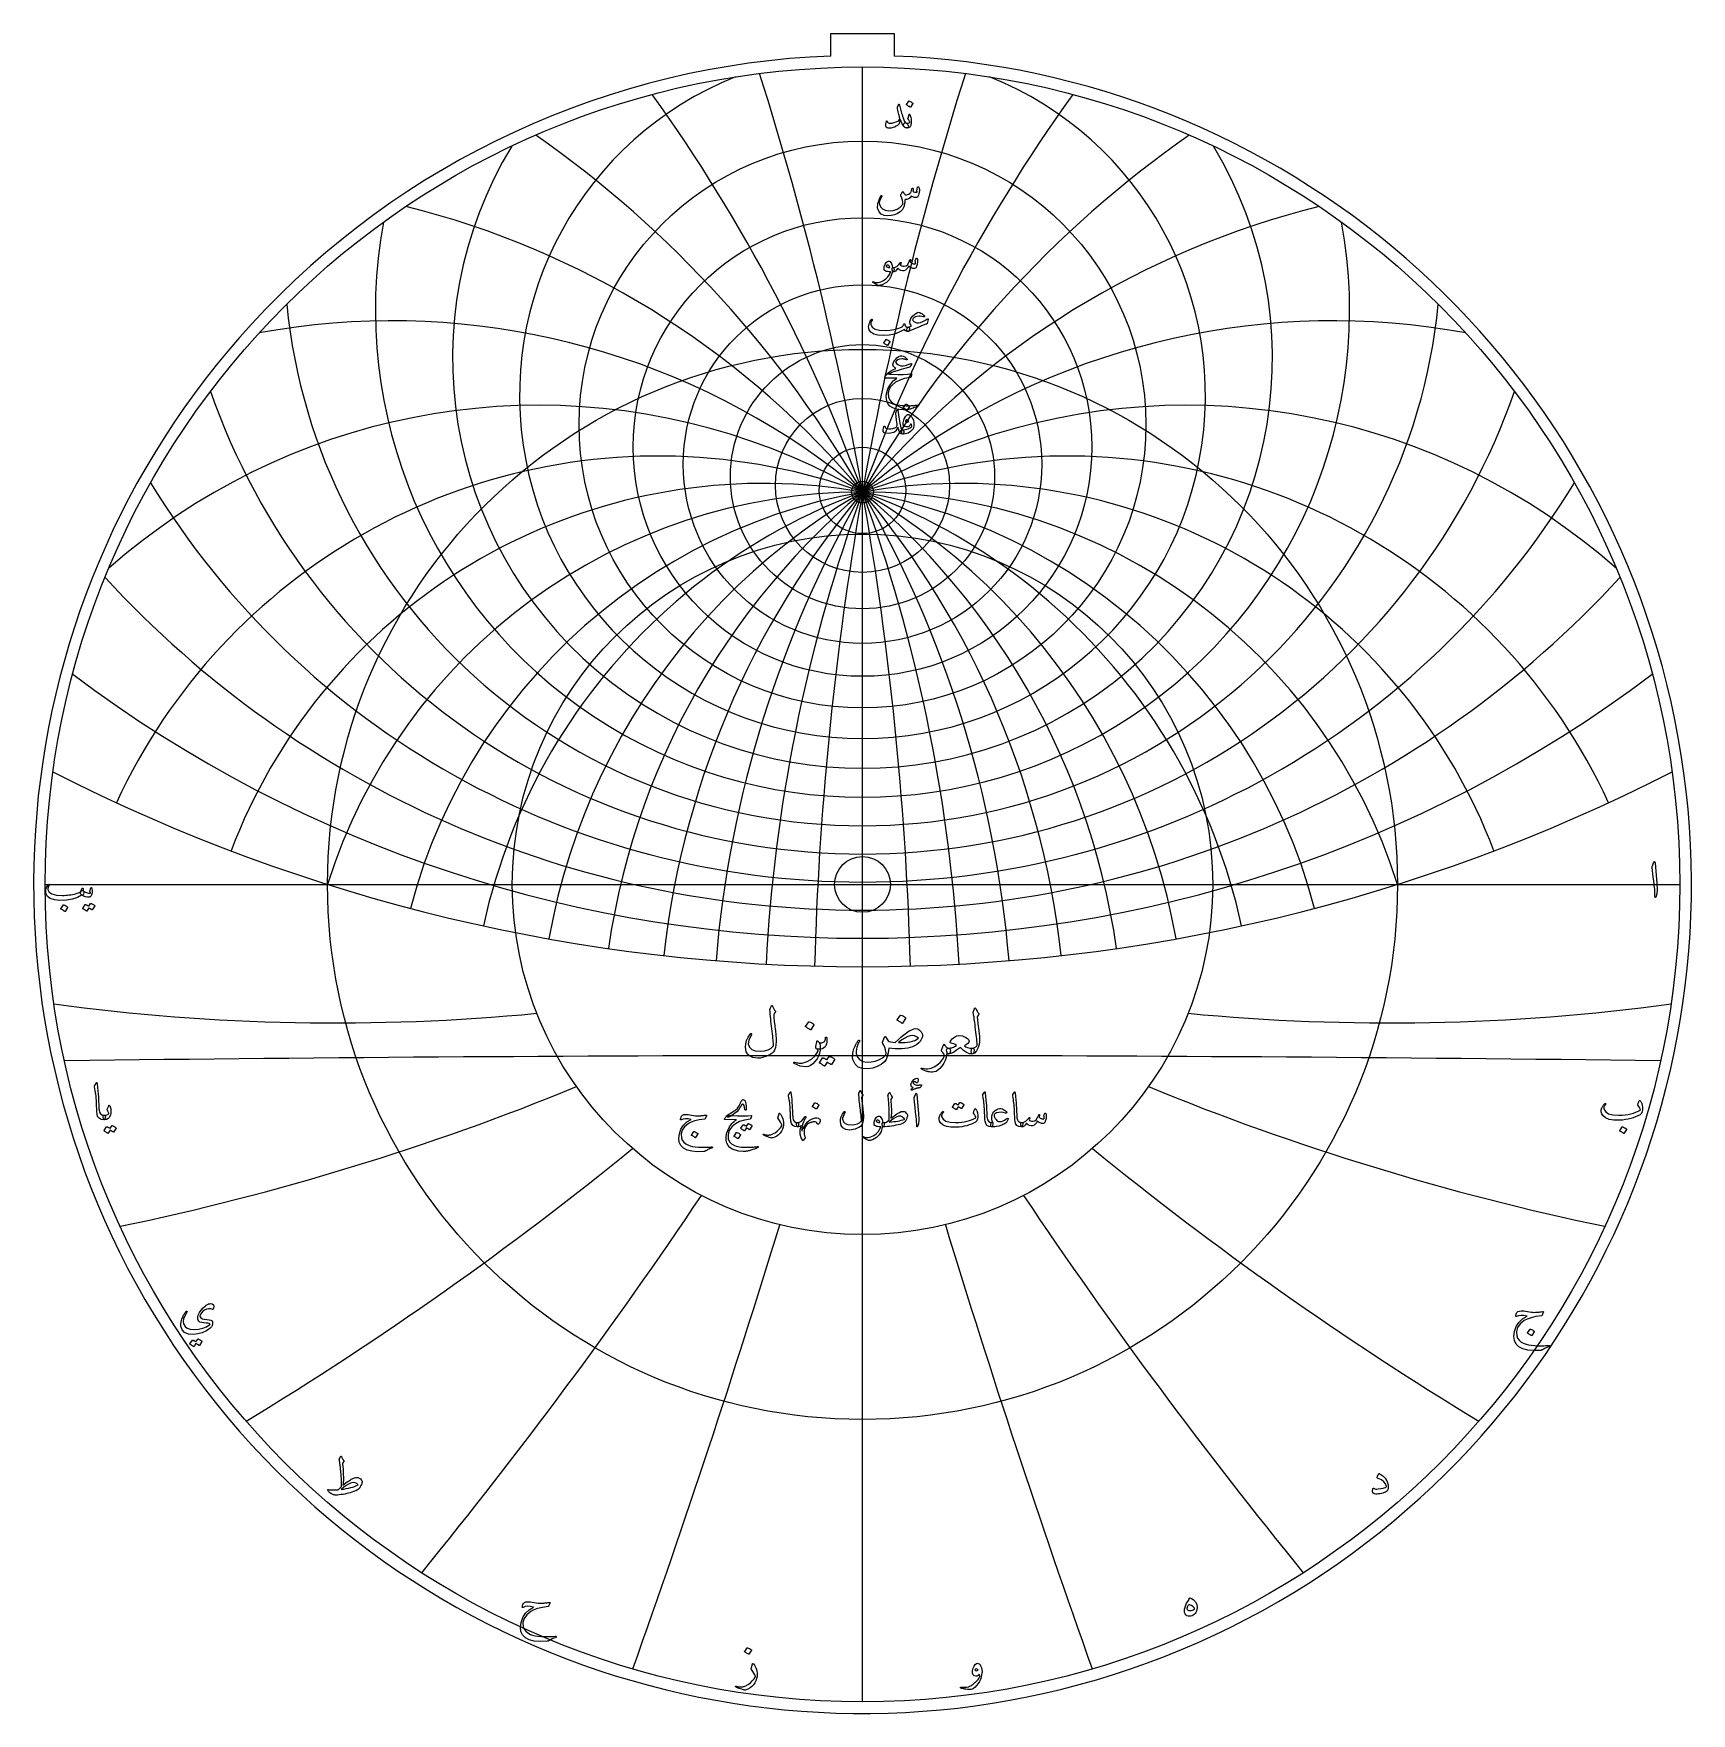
# Model space of a CAD drawing. Header units: millimetres. Extents: x -62 to 62, y -62 to 63.
import ezdxf

# ---------------------------------------------------------------- set-up
doc = ezdxf.new("R2010")
doc.units = ezdxf.units.MM
for name, color, linetype in [('CUT_INNER', 6, 'Continuous'), ('CUT_OUTER', 1, 'Continuous'), ('ENGRAVE', 7, 'Continuous'), ('ENGRAVE_FINE', 8, 'Continuous'), ('TEXT', 5, 'Continuous')]:
    doc.layers.add(name, color=color, linetype=linetype)

msp = doc.modelspace()

# ---------------------------------------------------------------- linework, layer by layer
at = {"layer": 'CUT_INNER'}
msp.add_circle((0, 0), 2.075, dxfattribs=at)
at = {"layer": 'CUT_OUTER'}
for points in [[(-2.3625, 63.2325), (2.3625, 63.2325), (2.3625, 61.567)], [(-2.3625, 61.567), (-2.3625, 63.2325)]]:
    msp.add_lwpolyline(points, dxfattribs=at)
for centre, radius, start, end in [((-0.0002, -0.0002), 61.6124, 137.460696, 87.802279), ((-0.0008, 0.0012), 61.6111, 92.196778, 137.461198)]:
    msp.add_arc(centre, radius, start, end, dxfattribs=at)
at = {"layer": 'ENGRAVE'}
for points in [[(0, -60.75), (0, 60.75)], [(-60.75, 0), (60.75, 0)], [(0, -60.75), (0, -26.0306)]]:
    msp.add_lwpolyline(points, dxfattribs=at)
for centre, radius in [((0, 0), 60.75), ((0, 34.1759), 21.063), ((0, 32.506), 17.0418), ((0, 31.2339), 13.3205), ((0, 30.2979), 9.8169), ((0, 0), 39.7663), ((0, 29.6561), 6.4651), ((0, 29.2812), 3.2093), ((0, 29.1579), 0.81), ((0, 0), 26.0306)]:
    msp.add_circle(centre, radius, dxfattribs=at)
for centre, radius, start, end in [((0, 36.3326), 25.4911, 111.727785, 68.272215), ((0, 39.1054), 30.4712, 148.848167, 31.151833), ((0, 42.6856), 36.2093, 169.612036, 10.387964), ((0, 47.3655), 43.0103, 185.673784, 354.326216), ((0, 53.6097), 51.3516, 199.307213, 340.692787), ((0, 62.2017), 62.0282, 211.448782, 328.551218), ((0, -12.5383), 41.6961, 17.5, 162.5), ((0, -12.5383), 41.6961, 17.5, 162.5), ((0, 74.5665), 76.4766, 222.588884, 317.411116), ((0, 93.5898), 97.5941, 233.020446, 306.979554), ((0, 126.1226), 132.2432, 242.934522, 297.065478), ((-39.1335, 146.0481), 156.342, 262.294066, 275.479715), ((39.1335, 146.0481), 156.342, 264.520285, 277.705934), ((-94.425, 163.5488), 192.9913, 281.73284, 292.281359), ((94.425, 163.5488), 192.9913, 247.718641, 258.26716), ((-177.9394, 177.9394), 254.767, 301.238247, 309.149637), ((177.9394, 177.9394), 254.767, 230.850363, 238.761753), ((-326.7513, 188.6499), 379.3897, 320.795657, 326.069917), ((326.7513, 188.6499), 379.3897, 213.930083, 219.204343), ((-728.6943, 195.2531), 755.4473, 340.3887497, 343.0258796), ((728.6943, 195.2531), 755.4473, 196.9741204, 199.6112503)]:
    msp.add_arc(centre, radius, start, end, dxfattribs=at)
at = {"layer": 'ENGRAVE_FINE'}
for centre, radius, start, end in [((-236.4705, -12.5383), 240.1184, 1.542973, 17.64993), ((-236.4705, -12.5383), 240.1184, 1.542973, 17.64993), ((236.4705, -12.5383), 240.1184, 162.35007, 178.457027), ((236.4705, -12.5383), 240.1184, 162.35007, 178.457027), ((-114.5592, -12.5383), 121.9113, 3.109174, 35.759435), ((-114.5592, -12.5383), 121.9113, 3.109174, 35.759435), ((114.5592, -12.5383), 121.9113, 144.240565, 176.890826), ((114.5592, -12.5383), 121.9113, 144.240565, 176.890826), ((-72.2198, -12.5383), 83.3923, 4.723231, 54.902067), ((-72.2198, -12.5383), 83.3923, 4.723231, 54.902067), ((72.2198, -12.5383), 83.3923, 125.097933, 175.276769), ((72.2198, -12.5383), 83.3923, 125.097933, 175.276769), ((-49.6915, -12.5383), 64.8677, 6.41276, 75.943688), ((-49.6915, -12.5383), 64.8677, 6.41276, 75.943688), ((49.6915, -12.5383), 64.8677, 104.056312, 173.58724), ((49.6915, -12.5383), 64.8677, 104.056312, 173.58724), ((-34.9872, -12.5383), 54.4304, 8.210343, 100.421963), ((-34.9872, -12.5383), 54.4304, 8.210343, 100.421963), ((34.9872, -12.5383), 54.4304, 79.578037, 171.789657), ((34.9872, -12.5383), 54.4304, 79.578037, 171.789657), ((-24.0733, -12.5383), 48.1465, 10.156239, 131.589933), ((-24.0733, -12.5383), 48.1465, 10.156239, 131.589933), ((24.0733, -12.5383), 48.1465, 48.410067, 169.843761), ((24.0733, -12.5383), 48.1465, 48.410067, 169.843761), ((-15.1762, -12.5383), 44.3721, 12.302307, 155.205603), ((-15.1762, -12.5383), 44.3721, 12.302307, 155.205603), ((15.1762, -12.5383), 44.3721, 24.794397, 167.697693), ((15.1762, -12.5383), 44.3721, 24.794397, 167.697693), ((-7.3522, -12.5383), 42.3394, 14.718006, 159.211743), ((-7.3522, -12.5383), 42.3394, 14.718006, 159.211743), ((7.3522, -12.5383), 42.3394, 20.788257, 165.281994), ((7.3522, -12.5383), 42.3394, 20.788257, 165.281994), ((0, -4563.2188), 4550.4895, 89.2531081, 90.7468919)]:
    msp.add_arc(centre, radius, start, end, dxfattribs=at)
at = {"layer": 'TEXT'}
for points in [[(2.7538, 57.9071), (2.7745, 57.8129), (2.7969, 57.7171), (2.8212, 57.6198), (2.8472, 57.5209), (2.8751, 57.4199), (2.9047, 57.3165), (2.9362, 57.2107), (2.9694, 57.1023), (3.0365, 56.9074), (3.0978, 56.761), (3.1533, 56.6631), (3.2029, 56.6137), (3.2463, 56.5843), (3.2901, 56.5428), (3.3343, 56.4891), (3.379, 56.4233), (3.4212, 56.3418), (3.4329, 56.2805), (3.414, 56.2394), (3.3646, 56.2185), (3.205, 56.2347), (3.0637, 56.3407), (2.9409, 56.5365), (2.8365, 56.8221), (2.8342, 56.8268), (2.8311, 56.8302), (2.827, 56.8322), (2.8221, 56.8329), (2.8185, 56.8322), (2.8149, 56.8302), (2.8113, 56.8268), (2.8077, 56.8221), (2.7976, 56.7758), (2.7853, 56.7269), (2.7707, 56.6752), (2.7538, 56.6209), (2.7354, 56.5695), (2.7161, 56.5266), (2.6959, 56.4922), (2.6748, 56.4664), (2.5989, 56.4002), (2.5041, 56.3416), (2.3905, 56.2906), (2.258, 56.2472), (2.1233, 56.2151), (2.0065, 56.2014), (1.9077, 56.2062), (1.8269, 56.2293), (1.7577, 56.2872), (1.7263, 56.3892), (1.7326, 56.5351), (1.7766, 56.7251), (1.7809, 56.7314), (1.7865, 56.7359), (1.7935, 56.7386), (1.8018, 56.7395), (1.8116, 56.7383), (1.8197, 56.735), (1.826, 56.7293), (1.8305, 56.7215), (1.8476, 56.6817), (1.8664, 56.6487), (1.8871, 56.6225), (1.9095, 56.6029), (1.9796, 56.5769), (2.0748, 56.5706), (2.1952, 56.5841), (2.3407, 56.6173), (2.4958, 56.6671), (2.6164, 56.7233), (2.7024, 56.7857), (2.7538, 56.8544), (2.7624, 56.924), (2.7484, 57.043), (2.7121, 57.2114), (2.6532, 57.4293), (2.6249, 57.544), (2.6083, 57.6367), (2.6034, 57.7075), (2.6101, 57.7562), (2.6784, 57.9502), (2.6858, 57.9706), (2.6937, 57.9852), (2.702, 57.994), (2.7107, 57.9969), (2.7215, 57.9913), (2.7323, 57.9745), (2.7431, 57.9464), (2.7538, 57.9071)], [(3.4472, 58.2161), (3.4517, 58.2206), (3.458, 58.2233), (3.4661, 58.2242), (3.476, 58.2233), (3.5458, 58.195), (3.6116, 58.1604), (3.6734, 58.1195), (3.7311, 58.0724), (3.7367, 58.0652), (3.7391, 58.058), (3.7385, 58.0508), (3.7347, 58.0436), (3.5658, 57.7706), (3.5595, 57.7641), (3.5514, 57.7625), (3.5415, 57.7659), (3.5299, 57.7742), (3.5198, 57.7813), (3.5038, 57.7921), (3.482, 57.8065), (3.4544, 57.8245), (3.4205, 57.846), (3.3799, 57.8712), (3.3325, 57.8999), (3.2784, 57.9322), (3.2712, 57.9376), (3.2676, 57.943), (3.2676, 57.9484), (3.2712, 57.9538)], [(3.4796, 56.7466), (3.4585, 56.7819), (3.4383, 56.8122), (3.4189, 56.8376), (3.4005, 56.858), (3.3873, 56.8755), (3.3799, 56.8957), (3.3783, 56.9186), (3.3826, 56.9442), (3.458, 57.2173), (3.4686, 57.2411), (3.4823, 57.2478), (3.4991, 57.2375), (3.5191, 57.2101), (3.5492, 57.1519), (3.5748, 57.0817), (3.5959, 56.9993), (3.6125, 56.9047), (3.6222, 56.814), (3.626, 56.7251), (3.624, 56.638), (3.6161, 56.5526), (3.6033, 56.4783), (3.5865, 56.4134), (3.5656, 56.3579), (3.5406, 56.3119), (3.5099, 56.2778), (3.4679, 56.2508), (3.4147, 56.2311), (3.3502, 56.2185), (3.2842, 56.216), (3.2227, 56.2266), (3.1657, 56.2502), (3.1131, 56.2868), (3.0725, 56.3332), (3.0511, 56.3865), (3.0491, 56.4464), (3.0664, 56.5131), (3.094, 56.5677), (3.1266, 56.602), (3.1641, 56.6162), (3.2065, 56.6101), (3.3044, 56.5865), (3.3898, 56.5841), (3.4625, 56.6027), (3.5227, 56.6424), (3.524, 56.653), (3.5173, 56.6739), (3.5025, 56.7051), (3.4796, 56.7466)], [(4.0993, 51.8172), (4.1056, 51.8329), (4.1137, 51.8442), (4.1236, 51.8509), (4.1352, 51.8531), (4.1503, 51.8513), (4.1631, 51.8459), (4.1736, 51.837), (4.182, 51.8244), (4.2024, 51.7795), (4.217, 51.7238), (4.2257, 51.6573), (4.2287, 51.5801), (4.2208, 51.4539), (4.1972, 51.334), (4.1579, 51.2204), (4.1029, 51.113), (4.084, 51.0872), (4.0634, 51.0672), (4.0409, 51.0531), (4.0167, 51.0448), (3.9289, 51.0392), (3.8344, 51.0546), (3.7331, 51.0912), (3.6251, 51.149), (3.5341, 51.0243), (3.4266, 50.9415), (3.3024, 50.9004), (3.1616, 50.9011), (3.157, 50.8253), (3.1504, 50.7524), (3.1417, 50.6825), (3.1311, 50.6154), (3.1184, 50.5509), (3.1037, 50.4883), (3.087, 50.4278), (3.0682, 50.3693), (3.0246, 50.2638), (2.9658, 50.1663), (2.8917, 50.077), (2.8023, 49.9957), (2.5933, 49.8565), (2.3721, 49.7586), (2.1388, 49.702), (1.8934, 49.6867), (1.617, 49.7242), (1.3985, 49.8223), (1.2379, 49.9811), (1.1353, 50.2005), (1.1214, 50.2795), (1.1191, 50.3729), (1.1286, 50.4807), (1.1497, 50.6029), (1.1836, 50.7367), (1.2314, 50.8759), (1.2932, 51.0205), (1.3688, 51.1705), (1.3749, 51.1799), (1.3823, 51.1867), (1.3911, 51.1907), (1.4012, 51.1921), (1.4113, 51.1912), (1.42, 51.1885), (1.4274, 51.184), (1.4335, 51.1777), (1.4375, 51.1685), (1.4389, 51.1588), (1.4375, 51.1487), (1.4335, 51.1382), (1.3374, 50.9386), (1.2754, 50.7744), (1.2476, 50.6457), (1.2539, 50.5526), (1.3446, 50.3471), (1.4874, 50.1978), (1.6823, 50.1046), (1.9293, 50.0675), (2.2747, 50.0895), (2.567, 50.1771), (2.8064, 50.3303), (2.9928, 50.549), (2.9921, 50.6931), (2.9685, 50.8454), (2.922, 51.0057), (2.8526, 51.1741), (2.8439, 51.1912), (2.8392, 51.2064), (2.8385, 51.2199), (2.8419, 51.2316), (2.8612, 51.2717), (2.8796, 51.3093), (2.8971, 51.3444), (2.9137, 51.3771), (2.9294, 51.4068), (2.9443, 51.4332), (2.9582, 51.4562), (2.9712, 51.4759), (2.9786, 51.4842), (2.9865, 51.4876), (2.9948, 51.486), (3.0035, 51.4795), (3.008, 51.4745), (3.0143, 51.4669), (3.0224, 51.4566), (3.0323, 51.4436), (3.0435, 51.4278), (3.0556, 51.4094), (3.0687, 51.3883), (3.0826, 51.3645), (3.1109, 51.3187), (3.1347, 51.2855), (3.154, 51.2648), (3.1688, 51.2567), (3.2622, 51.2489), (3.3556, 51.2648), (3.449, 51.3046), (3.5424, 51.3681), (3.5764, 51.4103), (3.6098, 51.4795), (3.6428, 51.5756), (3.6754, 51.6986), (3.6785, 51.7103), (3.6844, 51.7202), (3.6929, 51.7283), (3.7041, 51.7346), (3.7147, 51.7386), (3.7248, 51.74), (3.7344, 51.7386), (3.7436, 51.7346), (3.7573, 51.7121), (3.7625, 51.6699), (3.7591, 51.6079), (3.7472, 51.5262), (3.8198, 51.4817), (3.8972, 51.4525), (3.9796, 51.4386), (4.067, 51.44), (4.0659, 51.4662), (4.0625, 51.4876), (4.0569, 51.504), (4.049, 51.5154), (4.04, 51.5262), (4.0346, 51.537), (4.0329, 51.5478), (4.0346, 51.5585)], [(2.2006, 45.4801), (2.1163, 45.1844), (1.9751, 44.9367), (1.7768, 44.7371), (1.5215, 44.5855), (1.4858, 44.5701), (1.4506, 44.5563), (1.4158, 44.5441), (1.3814, 44.5334), (1.3477, 44.5246), (1.3149, 44.5177), (1.2831, 44.5129), (1.2521, 44.5101), (1.1748, 44.5211), (1.0724, 44.5613), (0.9449, 44.6307), (0.7922, 44.7292), (0.7758, 44.7434), (0.7662, 44.7571), (0.7632, 44.7703), (0.7671, 44.7831), (0.7756, 44.793), (0.7868, 44.7975), (0.8007, 44.7966), (0.8173, 44.7903), (0.9761, 44.7389), (1.1542, 44.7391), (1.3515, 44.791), (1.5682, 44.8945), (1.7452, 45.0146), (1.8916, 45.1559), (2.0074, 45.3182), (2.0928, 45.5017), (2.0921, 45.5082), (2.0901, 45.5133), (2.0867, 45.5172), (2.082, 45.5196), (1.9583, 45.5268), (1.853, 45.5412), (1.7661, 45.5627), (1.6976, 45.5915), (1.6446, 45.6359), (1.6113, 45.6975), (1.5979, 45.7761), (1.6042, 45.8717), (1.6062, 45.8844), (1.6087, 45.8973), (1.6116, 45.9105), (1.6149, 45.9238), (1.6188, 45.9376), (1.623, 45.9521), (1.6277, 45.9673), (1.6329, 45.9831), (1.6751, 46.0857), (1.7263, 46.1708), (1.7865, 46.2384), (1.8557, 46.2885), (1.9264, 46.3159), (1.9913, 46.3154), (2.0503, 46.2871), (2.1036, 46.231), (2.15, 46.1529), (2.1853, 46.0621), (2.2093, 45.9588), (2.2221, 45.843), (2.2292, 45.8431), (2.236, 45.8434), (2.2427, 45.844), (2.2491, 45.8448), (2.2555, 45.8456), (2.2621, 45.8461), (2.2689, 45.8465), (2.276, 45.8466), (2.3003, 45.8414), (2.3191, 45.8259), (2.3326, 45.8001), (2.3407, 45.7639), (2.344, 45.7242), (2.3434, 45.684), (2.3387, 45.6434), (2.3299, 45.6023), (2.3184, 45.5661), (2.3056, 45.5403), (2.2915, 45.5248), (2.276, 45.5196), (2.2077, 45.5196), (2.2073, 45.5131), (2.2059, 45.5044), (2.2037, 45.4934), (2.2006, 45.4801)], [(4.0149, 46.5436), (4.0227, 46.549), (4.032, 46.5472), (4.0425, 46.5382), (4.0544, 46.522), (4.0672, 46.4946), (4.0769, 46.4555), (4.0834, 46.4048), (4.0867, 46.3424), (4.0879, 46.2714), (4.084, 46.2023), (4.0753, 46.1349), (4.0616, 46.0693), (4.0216, 45.9418), (3.9772, 45.8502), (3.9282, 45.7945), (3.8748, 45.7747), (3.7484, 45.7821), (3.6314, 45.8151), (3.5238, 45.8737), (3.4257, 45.9579), (3.3583, 45.8252), (3.2784, 45.7217), (3.1859, 45.6474), (3.0808, 45.6023), (2.9705, 45.5924), (2.8589, 45.6202), (2.746, 45.6858), (2.6317, 45.7891), (2.5392, 45.6712), (2.4485, 45.587), (2.3595, 45.5365), (2.2724, 45.5196), (2.2549, 45.5295), (2.2383, 45.5592), (2.2226, 45.6086), (2.2077, 45.6777), (2.2024, 45.746), (2.2113, 45.7963), (2.2347, 45.8286), (2.2724, 45.843), (2.4381, 45.8805), (2.5832, 45.9535), (2.7076, 46.0619), (2.8113, 46.2058), (2.8169, 46.2137), (2.823, 46.2193), (2.8295, 46.2227), (2.8365, 46.2238), (2.845, 46.2229), (2.8526, 46.2202), (2.8594, 46.2157), (2.8652, 46.2094), (2.8686, 46.1901), (2.8607, 46.1573), (2.8416, 46.1111), (2.8113, 46.0514), (2.8511, 46.0053), (2.9128, 45.9714), (2.9966, 45.9496), (3.1023, 45.94), (3.2341, 45.9676), (3.3493, 46.0576), (3.4479, 46.2101), (3.5299, 46.425), (3.5339, 46.436), (3.5389, 46.4439), (3.5447, 46.4486), (3.5514, 46.4502), (3.5615, 46.4493), (3.5703, 46.4466), (3.5777, 46.4421), (3.5838, 46.4358), (3.5883, 46.4268), (3.5909, 46.4178), (3.5918, 46.4088), (3.5909, 46.3999), (3.555, 46.249), (3.597, 46.2117), (3.6475, 46.1789), (3.7066, 46.1506), (3.7742, 46.1268), (3.84, 46.1113), (3.89, 46.1079), (3.9244, 46.1167), (3.943, 46.1376), (3.9491, 46.1695), (3.9457, 46.2148), (3.9329, 46.2737), (3.9107, 46.346), (3.9145, 46.3664), (3.9332, 46.4061), (3.9666, 46.4652), (4.0149, 46.5436)], [(2.0281, 45.8825), (1.9904, 45.9483), (1.9491, 45.9948), (1.9042, 46.0219), (1.8557, 46.0298), (1.8267, 46.0222), (1.8009, 46.01), (1.7782, 45.9934), (1.7586, 45.9723), (1.7524, 45.9611), (1.7515, 45.949), (1.756, 45.9359), (1.7658, 45.922), (1.8029, 45.8895), (1.8565, 45.8672), (1.9268, 45.8553), (2.0137, 45.8538), (2.0227, 45.8556), (2.0281, 45.8609), (2.0299, 45.8699), (2.0281, 45.8825)], [(4.8897, 41.9819), (4.8179, 41.6945), (4.8098, 41.6805), (4.7963, 41.6675), (4.7774, 41.6554), (4.7532, 41.6442), (4.6994, 41.6252), (4.6423, 41.6042), (4.5818, 41.5812), (4.5179, 41.5561), (4.4506, 41.5293), (4.38, 41.5009), (4.306, 41.4709), (4.2287, 41.4394), (3.4023, 41.0801), (3.3646, 41.0884), (3.3341, 41.1133), (3.3107, 41.1549), (3.2945, 41.213), (3.2918, 41.2748), (3.3089, 41.3271), (3.3457, 41.37), (3.4023, 41.4035), (3.4094, 41.4067), (3.4234, 41.4129), (3.4444, 41.422), (3.4724, 41.434), (3.5071, 41.4487), (3.5483, 41.4659), (3.596, 41.4855), (3.6502, 41.5076), (3.5804, 41.5793), (3.5362, 41.6576), (3.5175, 41.7427), (3.5245, 41.8346), (3.5936, 42.0531), (3.7113, 42.2379), (3.8775, 42.389), (4.0921, 42.5064), (4.1391, 42.5174), (4.1936, 42.5145), (4.2558, 42.4977), (4.3257, 42.4669), (4.3982, 42.4249), (4.4649, 42.378), (4.5257, 42.3261), (4.5807, 42.2693), (4.5962, 42.2484), (4.6032, 42.2289), (4.6016, 42.2107), (4.5915, 42.1939), (4.5763, 42.1808), (4.5592, 42.1741), (4.5403, 42.1736), (4.5197, 42.1795), (4.4121, 42.2134), (4.2978, 42.2289), (4.1768, 42.226), (4.049, 42.2046), (3.9334, 42.1701), (3.8415, 42.1238), (3.7735, 42.0659), (3.7293, 41.9963), (3.7248, 41.9653), (3.7365, 41.9298), (3.7643, 41.8898), (3.8083, 41.8454), (3.8586, 41.8049), (3.9089, 41.7735), (3.9592, 41.7511), (4.0095, 41.7376), (4.1602, 41.7338), (4.3212, 41.7654), (4.4925, 41.8326), (4.6742, 41.9352), (4.6937, 41.9475), (4.7128, 41.9594), (4.7314, 41.9709), (4.7496, 41.9819), (4.7671, 41.9922), (4.7837, 42.0016), (4.7995, 42.0102), (4.8143, 42.0178), (4.8554, 42.0371), (4.8816, 42.0376), (4.8931, 42.0192), (4.8897, 41.9819)], [(0.6611, 41.9927), (0.6739, 42.0066), (0.6871, 42.0124), (0.7008, 42.0102), (0.715, 41.9998), (0.7257, 41.9864), (0.7293, 41.9711), (0.7257, 41.954), (0.715, 41.9352), (0.6602, 41.8503), (0.6251, 41.7717), (0.6099, 41.6994), (0.6144, 41.6334), (0.7269, 41.4165), (0.9458, 41.2651), (1.2712, 41.1794), (1.703, 41.1591), (2.0234, 41.1827), (2.3308, 41.2319), (2.6252, 41.3067), (2.9065, 41.407), (2.9562, 41.4365), (2.9972, 41.4816), (3.0298, 41.5424), (3.0538, 41.619), (3.0619, 41.6408), (3.0754, 41.6558), (3.0942, 41.6642), (3.1185, 41.6657), (3.1358, 41.6583), (3.1481, 41.6433), (3.1556, 41.6206), (3.158, 41.5903), (3.1749, 41.5153), (3.2218, 41.4591), (3.2988, 41.4219), (3.4059, 41.4035), (3.4445, 41.3949), (3.4706, 41.3729), (3.4841, 41.3374), (3.485, 41.2885), (3.4719, 41.1973), (3.4544, 41.1322), (3.4324, 41.0931), (3.4059, 41.0801), (3.3271, 41.0904), (3.2523, 41.1214), (3.1816, 41.1731), (3.1149, 41.2454), (3.1093, 41.2483), (3.0996, 41.2463), (3.0859, 41.2393), (3.0682, 41.2274), (2.7332, 41.0388), (2.3676, 40.9041), (1.9715, 40.8232), (1.5449, 40.7963), (1.1506, 40.8232), (0.8443, 40.9041), (0.626, 41.0388), (0.4958, 41.2274), (0.4662, 41.3327), (0.4563, 41.4403), (0.4662, 41.5501), (0.4958, 41.6621), (0.5358, 41.7663), (0.5766, 41.8561), (0.6184, 41.9316), (0.6611, 41.9927)], [(1.7497, 40.5017), (1.7542, 40.5062), (1.7604, 40.5089), (1.7685, 40.5098), (1.7784, 40.5089), (1.8482, 40.4806), (1.914, 40.446), (1.9758, 40.4051), (2.0335, 40.358), (2.0391, 40.3508), (2.0416, 40.3436), (2.0409, 40.3364), (2.0371, 40.3292), (1.8682, 40.0562), (1.8619, 40.0497), (1.8539, 40.0481), (1.844, 40.0515), (1.8323, 40.0598), (1.8222, 40.067), (1.8063, 40.0777), (1.7845, 40.0921), (1.7569, 40.1101), (1.7229, 40.1316), (1.6823, 40.1568), (1.6349, 40.1855), (1.5808, 40.2178), (1.5736, 40.2232), (1.57, 40.2286), (1.57, 40.234), (1.5736, 40.2394)], [(3.6448, 38.7103), (3.6478, 38.685), (3.6314, 38.6376), (3.5957, 38.5682), (3.5406, 38.4768), (3.529, 38.462), (3.5155, 38.4499), (3.5002, 38.4404), (3.4832, 38.4337), (3.2532, 38.3704), (3.0484, 38.3133), (2.8688, 38.2626), (2.7143, 38.2181), (2.585, 38.1802), (2.4808, 38.149), (2.4017, 38.1245), (2.3479, 38.1068), (1.9131, 37.9128), (1.8826, 37.9105), (1.8592, 37.9145), (1.8431, 37.9249), (1.8341, 37.9415), (1.8339, 37.9476), (1.8368, 37.955), (1.8429, 37.9637), (1.8521, 37.9738), (1.9405, 38.0569), (2.073, 38.1445), (2.2495, 38.2365), (2.47, 38.3331), (2.4101, 38.3843), (2.3595, 38.4337), (2.3184, 38.4813), (2.2868, 38.5271), (2.2672, 38.5772), (2.2625, 38.6376), (2.2726, 38.7083), (2.2976, 38.7894), (2.338, 38.8738), (2.3946, 38.9582), (2.4673, 39.0427), (2.5562, 39.1271), (2.653, 39.2001), (2.7458, 39.2501), (2.8344, 39.2773), (2.9191, 39.2816), (3.0338, 39.2585), (3.1374, 39.2106), (3.2297, 39.1381), (3.3107, 39.0409), (3.3179, 39.0287), (3.3215, 39.0175), (3.3215, 39.0072), (3.3179, 38.9978), (3.31, 38.989), (3.3008, 38.9843), (3.2903, 38.9836), (3.2784, 38.987), (3.2255, 39.0038), (3.1746, 39.0184), (3.1258, 39.0308), (3.079, 39.0409), (3.0344, 39.0485), (2.9923, 39.0534), (2.9527, 39.0557), (2.9155, 39.0552), (2.7608, 39.0371), (2.6308, 38.9933), (2.5255, 38.9239), (2.4449, 38.8289), (2.5306, 38.716), (2.6263, 38.6322), (2.7318, 38.5776), (2.8472, 38.5523), (3.019, 38.5505), (3.2038, 38.5774), (3.4017, 38.6331), (3.6125, 38.7175), (3.6213, 38.7198), (3.6296, 38.7193), (3.6374, 38.7162), (3.6448, 38.7103)], [(2.1538, 37.9235), (2.6148, 37.9074), (3.0134, 37.9056), (3.3496, 37.9181), (3.6233, 37.9451), (3.6317, 37.9461), (3.639, 37.9455), (3.6452, 37.9434), (3.6502, 37.9397), (3.6539, 37.9346), (3.6561, 37.9285), (3.6566, 37.9212), (3.6556, 37.9128), (3.6485, 37.88), (3.6417, 37.8499), (3.6351, 37.8225), (3.6287, 37.7978), (3.6225, 37.7758), (3.6165, 37.7565), (3.6108, 37.7398), (3.6053, 37.7259), (3.5936, 37.7037), (3.5802, 37.6873), (3.5649, 37.6768), (3.5478, 37.672), (3.1329, 37.5968), (2.7718, 37.4789), (2.4646, 37.3184), (2.2113, 37.1152), (2.0833, 36.969), (1.9904, 36.8143), (1.9324, 36.651), (1.9095, 36.4792), (1.9315, 36.2096), (2.0191, 35.9897), (2.1723, 35.8198), (2.391, 35.6996), (2.5044, 35.6632), (2.629, 35.6332), (2.7648, 35.6094), (2.9119, 35.5918), (3.07, 35.5804), (3.2389, 35.5748), (3.4185, 35.575), (3.6089, 35.5811), (3.6766, 35.5849), (3.7432, 35.5891), (3.8086, 35.5939), (3.873, 35.599), (3.9357, 35.6046), (3.9965, 35.6107), (4.0552, 35.6172), (4.1119, 35.6242), (4.1292, 35.6251), (4.1415, 35.6206), (4.1489, 35.6107), (4.1514, 35.5954), (4.1501, 35.5777), (4.146, 35.564), (4.1393, 35.5543), (4.1299, 35.5487), (4.0284, 35.5058), (3.9323, 35.467), (3.8415, 35.4322), (3.7562, 35.4014), (3.6765, 35.3745), (3.6026, 35.3511), (3.5346, 35.3314), (3.4724, 35.3152), (3.4139, 35.3033), (3.357, 35.2927), (3.3016, 35.2835), (3.2478, 35.2757), (3.1954, 35.2696), (3.1441, 35.2658), (3.0939, 35.2642), (3.0448, 35.2649), (2.7098, 35.2909), (2.4305, 35.3475), (2.2068, 35.4347), (2.0389, 35.5523), (1.9156, 35.6994), (1.8296, 35.8712), (1.7809, 36.0677), (1.7694, 36.2888), (1.8047, 36.5632), (1.8889, 36.8295), (2.022, 37.0878), (2.2041, 37.3379), (2.2753, 37.4136), (2.3559, 37.4861), (2.446, 37.5555), (2.5455, 37.6217), (1.676, 37.6289), (1.6551, 37.6379), (1.6464, 37.6541), (1.6497, 37.6774), (1.6652, 37.708), (1.6944, 37.7524), (1.7209, 37.7924), (1.7447, 37.8279), (1.7658, 37.8589), (1.7842, 37.8851), (1.8, 37.9065), (1.813, 37.9229), (1.8233, 37.9343), (1.8467, 37.9363), (1.9095, 37.9352), (2.0119, 37.9309), (2.1538, 37.9235)], [(2.9892, 33.779), (3.0152, 33.7665), (3.0359, 33.7467), (3.0511, 33.7198), (3.061, 33.6856), (3.0675, 33.6434), (3.0691, 33.603), (3.0657, 33.5644), (3.0574, 33.5275), (3.0451, 33.4961), (3.0296, 33.4736), (3.0109, 33.4602), (2.9892, 33.4557), (2.8816, 33.4855), (2.7925, 33.5608), (2.7217, 33.6814), (2.6694, 33.8473), (2.6627, 33.8759), (2.6568, 33.9007), (2.6519, 33.9217), (2.6479, 33.9389), (2.6447, 33.9523), (2.6425, 33.9618), (2.6411, 33.9675), (2.6407, 33.9694), (2.6353, 33.98), (2.6299, 33.9829), (2.6245, 33.9782), (2.6191, 33.9659), (2.558, 33.828), (2.4898, 33.7198), (2.4143, 33.6412), (2.3317, 33.5922), (2.2118, 33.5545), (2.0712, 33.5311), (1.91, 33.5222), (1.7281, 33.5275), (1.6066, 33.565), (1.5404, 33.656), (1.5294, 33.8004), (1.5736, 33.9982), (1.5837, 34.022), (1.5961, 34.0395), (1.6107, 34.0507), (1.6275, 34.0557), (1.6441, 34.0541), (1.6581, 34.0458), (1.6693, 34.0307), (1.6778, 34.009), (1.696, 33.9625), (1.7182, 33.9272), (1.7445, 33.9032), (1.7748, 33.8904), (1.9448, 33.8644), (2.1062, 33.8617), (2.2592, 33.8823), (2.4035, 33.9263), (2.4662, 33.9591), (2.5176, 34.0036), (2.5578, 34.0597), (2.5868, 34.1275), (2.585, 34.1596), (2.576, 34.2344), (2.5598, 34.3518), (2.5365, 34.512), (2.5246, 34.5976), (2.514, 34.675), (2.5048, 34.744), (2.497, 34.8048), (2.4902, 34.8567), (2.4844, 34.8995), (2.4794, 34.9331), (2.4754, 34.9575), (2.472, 34.9947), (2.4727, 35.0275), (2.4774, 35.0558), (2.4862, 35.0796), (2.5001, 35.1091), (2.5131, 35.1366), (2.5252, 35.1621), (2.5365, 35.1856), (2.5466, 35.207), (2.5553, 35.2265), (2.5627, 35.2439), (2.5688, 35.2592), (2.5751, 35.2716), (2.5832, 35.2799), (2.5931, 35.2842), (2.6047, 35.2844), (2.6175, 35.2795), (2.6272, 35.2718), (2.6337, 35.2615), (2.6371, 35.2485), (2.659, 35.0647), (2.6815, 34.8905), (2.7048, 34.7261), (2.7287, 34.5712), (2.7531, 34.4261), (2.7776, 34.2905), (2.8025, 34.1647), (2.8275, 34.0485), (2.8578, 33.94), (2.8949, 33.859), (2.9386, 33.8053), (2.9892, 33.779)], [(3.2119, 35.6832), (3.2164, 35.6877), (3.2227, 35.6904), (3.2308, 35.6913), (3.2407, 35.6904), (3.3105, 35.6621), (3.3763, 35.6275), (3.438, 35.5866), (3.4957, 35.5395), (3.5014, 35.5323), (3.5038, 35.5251), (3.5031, 35.5179), (3.4993, 35.5107), (3.3305, 35.2377), (3.3242, 35.2312), (3.3161, 35.2296), (3.3062, 35.233), (3.2945, 35.2413), (3.2844, 35.2485), (3.2685, 35.2592), (3.2467, 35.2736), (3.2191, 35.2916), (3.1852, 35.3131), (3.1445, 35.3383), (3.0972, 35.367), (3.0431, 35.3994), (3.0359, 35.4047), (3.0323, 35.4101), (3.0323, 35.4155), (3.0359, 35.4209)], [(3.4023, 34.9251), (3.427, 34.9215), (3.4544, 34.9107), (3.4845, 34.8928), (3.5173, 34.8676), (3.6576, 34.7181), (3.7553, 34.5497), (3.8103, 34.3624), (3.8227, 34.1563), (3.8117, 34.0489), (3.7894, 33.9533), (3.756, 33.8693), (3.7113, 33.797), (3.5665, 33.6477), (3.3978, 33.541), (3.2054, 33.477), (2.9892, 33.4557), (2.9674, 33.4608), (2.9487, 33.4763), (2.9332, 33.5022), (2.9209, 33.5383), (2.9163, 33.5583), (2.9133, 33.5787), (2.9118, 33.5996), (2.9119, 33.621), (2.9132, 33.6421), (2.9151, 33.6623), (2.9176, 33.6816), (2.9209, 33.7), (2.9306, 33.7319), (2.9452, 33.7557), (2.9647, 33.7714), (2.9892, 33.779), (3.1998, 33.8073), (3.3826, 33.8599), (3.5375, 33.9367), (3.6646, 34.0377), (3.6585, 34.0882), (3.6511, 34.1284), (3.6424, 34.1583), (3.6323, 34.1778), (3.6201, 34.1947), (3.6089, 34.2057), (3.5986, 34.2108), (3.5891, 34.2102), (3.5826, 34.2079), (3.5775, 34.2048), (3.5737, 34.2007), (3.5712, 34.1958), (3.5366, 34.1248), (3.4939, 34.07), (3.4432, 34.0314), (3.3844, 34.009), (3.2135, 33.9957), (3.096, 34.0422), (3.032, 34.1484), (3.0215, 34.3144), (3.0359, 34.4096), (3.0646, 34.5084), (3.1077, 34.6108), (3.1652, 34.7167), (3.2258, 34.8079), (3.2856, 34.873), (3.3444, 34.9121), (3.4023, 34.9251)], [(3.2838, 34.5371), (3.2481, 34.527), (3.22, 34.5003), (3.1996, 34.4569), (3.1868, 34.397), (3.187, 34.3876), (3.1877, 34.3808), (3.1888, 34.3768), (3.1904, 34.3754), (3.2265, 34.3667), (3.2631, 34.362), (3.3002, 34.3613), (3.3377, 34.3646), (3.3707, 34.3716), (3.3978, 34.3817), (3.4192, 34.395), (3.4347, 34.4114), (3.3942, 34.4691), (3.3556, 34.5093), (3.3188, 34.5319), (3.2838, 34.5371)], [(58.8058, 1.6001), (58.8425, 1.671), (58.872, 1.6959), (58.8942, 1.6748), (58.9093, 1.6077), (58.9975, 0.6688), (59.0499, 0.0925), (59.0617, -0.3678), (59.0327, -0.7122), (58.963, -0.9407), (58.9503, -0.9594), (58.939, -0.9695), (58.9292, -0.9709), (58.9208, -0.9637), (58.9141, -0.9525), (58.9093, -0.9379), (58.9064, -0.9199), (58.9055, -0.8986), (58.9055, -0.7326), (58.8978, -0.5565), (58.8825, -0.3704), (58.8595, -0.1743), (58.8545, -0.123), (58.8394, 0.0154), (58.8142, 0.241), (58.779, 0.5539), (58.6947, 1.2475), (58.6928, 1.2844), (58.6947, 1.3184), (58.7005, 1.3495), (58.71, 1.3778)], [(-57.9436, -0.4617), (-57.9399, -0.4636), (-57.9364, -0.4655), (-57.9332, -0.4674), (-57.9302, -0.4694), (-57.9272, -0.4715), (-57.924, -0.4741), (-57.9205, -0.4773), (-57.9168, -0.4809), (-57.8859, -0.5173), (-57.8737, -0.569), (-57.8801, -0.6361), (-57.9053, -0.7185), (-57.9285, -0.7685), (-57.9522, -0.7999), (-57.9764, -0.8126), (-58.0011, -0.8066), (-58.0135, -0.8006), (-58.0241, -0.798), (-58.0327, -0.7987), (-58.0394, -0.8028), (-58.3536, -0.9747), (-58.7292, -1.0959), (-59.1661, -1.1663), (-59.6643, -1.186), (-60.0671, -1.1515), (-60.3713, -1.0595), (-60.5768, -0.9101), (-60.6837, -0.7031), (-60.7002, -0.6054), (-60.7038, -0.5077), (-60.6944, -0.41), (-60.6722, -0.3122), (-60.6417, -0.2258), (-60.6041, -0.1465), (-60.5593, -0.0744), (-60.5074, -0.0095), (-60.4976, -0.0013), (-60.4873, 0.0039), (-60.4765, 0.0063), (-60.4652, 0.0058), (-60.4547, 0.0013), (-60.4461, -0.0047), (-60.4393, -0.0121), (-60.4346, -0.021), (-60.4324, -0.0296), (-60.4336, -0.0401), (-60.4382, -0.0526), (-60.4461, -0.067), (-60.5016, -0.1484), (-60.538, -0.2279), (-60.5553, -0.3055), (-60.5534, -0.3812), (-60.4623, -0.5709), (-60.2506, -0.707), (-59.9182, -0.7894), (-59.465, -0.8181), (-59.3406, -0.8162), (-59.2164, -0.8104), (-59.0924, -0.8008), (-58.9687, -0.7874), (-58.846, -0.7702), (-58.7249, -0.7491), (-58.6055, -0.7242), (-58.4878, -0.6955), (-58.3735, -0.6629), (-58.2799, -0.6303), (-58.2068, -0.5977), (-58.1544, -0.5652), (-58.1341, -0.5479), (-58.1156, -0.5268), (-58.0987, -0.5019), (-58.0835, -0.4732), (-58.0692, -0.4411), (-58.0552, -0.4061), (-58.0414, -0.3683), (-58.0279, -0.3276), (-58.0226, -0.3151), (-58.0145, -0.3046), (-58.0035, -0.2959), (-57.9896, -0.2892), (-57.9747, -0.2856), (-57.9608, -0.2864), (-57.9479, -0.2914), (-57.9359, -0.3007), (-57.9263, -0.3137), (-57.9206, -0.3295), (-57.9187, -0.3482), (-57.9206, -0.3697)], [(-58.0586, -0.7683), (-58.1002, -0.7288), (-58.1218, -0.6792), (-58.1232, -0.6195), (-58.1045, -0.5498), (-58.0641, -0.4873), (-58.0269, -0.4492), (-57.9932, -0.4356), (-57.9628, -0.4464), (-57.819, -0.5415), (-57.6753, -0.6083), (-57.5316, -0.6468), (-57.3879, -0.6571), (-57.3829, -0.6562), (-57.3793, -0.6533), (-57.3771, -0.6485), (-57.3764, -0.6418), (-57.38, -0.6291), (-57.3908, -0.6102), (-57.4088, -0.585), (-57.4339, -0.5537), (-57.4387, -0.5441), (-57.4416, -0.5345), (-57.4425, -0.5249), (-57.4416, -0.5153), (-57.3496, -0.2509), (-57.3453, -0.2409), (-57.34, -0.2337), (-57.3338, -0.2294), (-57.3266, -0.2279), (-57.3194, -0.2291), (-57.3132, -0.2327), (-57.3079, -0.2387), (-57.3036, -0.2471), (-57.2749, -0.3331), (-57.2576, -0.4186), (-57.2519, -0.5036), (-57.2576, -0.5882), (-57.2763, -0.6933), (-57.3017, -0.7788), (-57.3338, -0.8447), (-57.3726, -0.8909), (-57.402, -0.9163), (-57.4291, -0.935), (-57.4538, -0.947), (-57.4761, -0.9522), (-57.6044, -0.9551), (-57.7443, -0.9254), (-57.8957, -0.8631), (-58.0586, -0.7683)], [(-59.396, -1.5271), (-59.3912, -1.5223), (-59.3845, -1.5194), (-59.3759, -1.5184), (-59.3654, -1.5194), (-59.2909, -1.5496), (-59.2207, -1.5865), (-59.1548, -1.6301), (-59.0933, -1.6804), (-59.0873, -1.688), (-59.0846, -1.6957), (-59.0854, -1.7033), (-59.0894, -1.711), (-59.2696, -2.0023), (-59.2763, -2.0092), (-59.2849, -2.0109), (-59.2954, -2.0073), (-59.3079, -1.9984), (-59.3187, -1.9908), (-59.3357, -1.9793), (-59.3589, -1.9639), (-59.3884, -1.9448), (-59.4245, -1.9218), (-59.4679, -1.895), (-59.5184, -1.8643), (-59.5761, -1.8298), (-59.5838, -1.8241), (-59.5876, -1.8183), (-59.5876, -1.8126), (-59.5838, -1.8068)], [(-57.3764, -1.4198), (-57.3716, -1.415), (-57.3649, -1.4121), (-57.3563, -1.4111), (-57.3458, -1.4121), (-57.308, -1.4262), (-57.2715, -1.4418), (-57.2362, -1.4588), (-57.202, -1.4772), (-57.1689, -1.4974), (-57.1364, -1.5194), (-57.1047, -1.5433), (-57.0737, -1.5692), (-57.0677, -1.5771), (-57.065, -1.5855), (-57.0658, -1.5944), (-57.0698, -1.6037), (-57.2538, -1.895), (-57.2588, -1.8988), (-57.2662, -1.8988), (-57.2761, -1.895), (-57.2883, -1.8873), (-57.2967, -1.8802), (-57.3103, -1.8705), (-57.3292, -1.8582), (-57.3534, -1.8432), (-57.3831, -1.8254), (-57.4186, -1.8044), (-57.4598, -1.7803), (-57.5067, -1.7532), (-57.6523, -1.9793), (-57.659, -1.9862), (-57.6677, -1.9879), (-57.6782, -1.9843), (-57.6907, -1.9754), (-57.7014, -1.9678), (-57.7184, -1.9563), (-57.7417, -1.9409), (-57.7711, -1.9218), (-57.8073, -1.8988), (-57.8507, -1.872), (-57.9012, -1.8413), (-57.9589, -1.8068), (-57.9649, -1.8011), (-57.9675, -1.7953), (-57.9668, -1.7896), (-57.9628, -1.7838), (-57.775, -1.5041), (-57.7702, -1.4993), (-57.7635, -1.4964), (-57.7549, -1.4954), (-57.7443, -1.4964), (-57.7122, -1.5068), (-57.6811, -1.5189), (-57.6509, -1.5327), (-57.6217, -1.5481), (-57.5934, -1.565), (-57.5661, -1.5831), (-57.5398, -1.6024), (-57.5144, -1.6229)], [(-6.7831, -9.0408), (-6.7747, -9.0261), (-6.7639, -9.0156), (-6.7508, -9.0093), (-6.7352, -9.0072), (-6.7196, -9.0099), (-6.7065, -9.018), (-6.6957, -9.0315), (-6.6873, -9.0504), (-6.6427, -9.1602), (-6.5951, -9.2551), (-6.5445, -9.3351), (-6.4909, -9.4), (-6.475, -9.4234), (-6.4705, -9.4503), (-6.4774, -9.4809), (-6.4957, -9.515), (-6.5074, -9.5315), (-6.5184, -9.5473), (-6.5289, -9.5626), (-6.5388, -9.5773), (-6.5481, -9.5911), (-6.5568, -9.6036), (-6.5648, -9.615), (-6.5723, -9.6252), (-6.5849, -9.6438), (-6.5939, -9.6659), (-6.5993, -9.6917), (-6.6011, -9.721), (-6.5954, -9.8038), (-6.5879, -9.894), (-6.5786, -9.9918), (-6.5675, -10.097), (-6.555, -10.2098), (-6.5412, -10.33), (-6.5262, -10.4577), (-6.51, -10.5928), (-6.4919, -10.7277), (-6.4759, -10.8545), (-6.462, -10.9732), (-6.4502, -11.0838), (-6.4401, -11.1867), (-6.4316, -11.282), (-6.4246, -11.3699), (-6.419, -11.4503), (-6.4127, -11.6883), (-6.4322, -11.9138), (-6.4774, -12.1266), (-6.5484, -12.3269), (-6.6175, -12.4446), (-6.7244, -12.5533), (-6.869, -12.653), (-7.0514, -12.7437), (-7.249, -12.8188), (-7.4346, -12.8718), (-7.6082, -12.9027), (-7.7699, -12.9114), (-8.1747, -12.8557), (-8.4645, -12.703), (-8.6393, -12.4533), (-8.6992, -12.1066), (-8.6783, -11.8482), (-8.6106, -11.5952), (-8.4962, -11.3476), (-8.3352, -11.1054), (-8.3229, -11.0913), (-8.31, -11.0826), (-8.2965, -11.0794), (-8.2825, -11.0814), (-8.2675, -11.0871), (-8.2561, -11.0946), (-8.2483, -11.1039), (-8.2441, -11.115), (-8.2412, -11.1314), (-8.2417, -11.1473), (-8.2459, -11.1626), (-8.2537, -11.1773), (-8.3636, -11.3913), (-8.4394, -11.5737), (-8.481, -11.7243), (-8.4885, -11.8431), (-8.4085, -12.0991), (-8.2358, -12.2778), (-7.9702, -12.3793), (-7.6118, -12.4036), (-7.2888, -12.3685), (-7.0142, -12.2874), (-6.7882, -12.1602), (-6.6106, -11.9868), (-6.6144, -11.9031), (-6.6208, -11.8054), (-6.63, -11.6936), (-6.6418, -11.5677), (-6.6566, -11.4274), (-6.6747, -11.2725), (-6.6961, -11.1029), (-6.7208, -10.9186), (-6.7442, -10.7285), (-6.7663, -10.5413), (-6.7873, -10.3572), (-6.807, -10.1761), (-6.8253, -9.9979), (-6.8418, -9.8228), (-6.8564, -9.6506), (-6.8693, -9.4815), (-6.8885, -9.3186), (-6.8876, -9.3), (-6.8849, -9.2827), (-6.8804, -9.2665), (-6.8741, -9.2515)], [(2.8167, -9.7258), (2.8227, -9.7198), (2.8311, -9.7162), (2.8419, -9.715), (2.855, -9.7162), (2.9481, -9.7539), (3.0359, -9.8), (3.1182, -9.8545), (3.1951, -9.9174), (3.2026, -9.927), (3.2059, -9.9366), (3.205, -9.9461), (3.1999, -9.9557), (2.9748, -10.3198), (2.9664, -10.3285), (2.9556, -10.3306), (2.9425, -10.3261), (2.9269, -10.315), (2.9134, -10.3054), (2.8922, -10.291), (2.8631, -10.2719), (2.8263, -10.2479), (2.7811, -10.2192), (2.7269, -10.1857), (2.6637, -10.1473), (2.5916, -10.1042), (2.582, -10.097), (2.5772, -10.0899), (2.5772, -10.0827), (2.582, -10.0755)], [(8.2394, -9.4432), (8.2717, -9.365), (8.2968, -9.303), (8.3148, -9.2572), (8.3256, -9.2276), (8.334, -9.2087), (8.3447, -9.1953), (8.3579, -9.1872), (8.3735, -9.1845), (8.3911, -9.1875), (8.4058, -9.1965), (8.4175, -9.2114), (8.4262, -9.2324), (8.466, -9.3351), (8.5136, -9.4276), (8.569, -9.5099), (8.6322, -9.5821), (8.6498, -9.6051), (8.6549, -9.6312), (8.6474, -9.6602), (8.6274, -9.6923), (8.522, -9.8408), (8.5292, -9.9072), (8.5364, -9.9725), (8.5435, -10.0366), (8.5507, -10.0994), (8.5579, -10.1611), (8.5651, -10.2216), (8.5723, -10.2809), (8.5795, -10.3389), (8.6456, -10.8767), (8.6861, -11.297), (8.7007, -11.6), (8.6896, -11.7856), (8.5992, -12.1224), (8.4813, -12.3712), (8.3358, -12.532), (8.1627, -12.6048), (8.1579, -12.6048), (8.1531, -12.6048), (8.1483, -12.6048), (8.1435, -12.6048), (8.1151, -12.5778), (8.0968, -12.5162), (8.0888, -12.4197), (8.0909, -12.2886), (8.0953, -12.2401), (8.1088, -12.2048), (8.1313, -12.1826), (8.1627, -12.1736), (8.2843, -12.1494), (8.3855, -12.1054), (8.4663, -12.0416), (8.5268, -11.9581), (8.5227, -11.8578), (8.5154, -11.7437), (8.5048, -11.6159), (8.4908, -11.4743), (8.4739, -11.3195), (8.4543, -11.1521), (8.432, -10.9722), (8.407, -10.7797), (8.384, -10.5904), (8.3627, -10.4204), (8.3432, -10.2695), (8.3256, -10.1378), (8.3103, -10.0252), (8.298, -9.9318), (8.2888, -9.8575), (8.2825, -9.8024), (8.2346, -9.5294), (8.2331, -9.5024), (8.2334, -9.4791), (8.2355, -9.4593), (8.2394, -9.4432)], [(-3.9951, -10.2144), (-3.9891, -10.2084), (-3.9808, -10.2048), (-3.97, -10.2036), (-3.9568, -10.2048), (-3.8637, -10.2425), (-3.776, -10.2887), (-3.6936, -10.3431), (-3.6167, -10.406), (-3.6092, -10.4156), (-3.6059, -10.4252), (-3.6068, -10.4348), (-3.6119, -10.4443), (-3.837, -10.8084), (-3.8454, -10.8171), (-3.8562, -10.8192), (-3.8694, -10.8147), (-3.885, -10.8036), (-3.8984, -10.794), (-3.9197, -10.7797), (-3.9487, -10.7605), (-3.9855, -10.7365), (-4.0308, -10.7078), (-4.0849, -10.6743), (-4.1481, -10.6359), (-4.2203, -10.5928), (-4.2299, -10.5857), (-4.2346, -10.5785), (-4.2346, -10.5713), (-4.2299, -10.5641)], [(3.9376, -10.7222), (4.1047, -10.7467), (4.2466, -10.8252), (4.3634, -10.9575), (4.455, -11.1437), (4.4652, -11.215), (4.4574, -11.2946), (4.4316, -11.3826), (4.3879, -11.479), (4.3376, -11.5719), (4.2921, -11.6491), (4.2514, -11.7108), (4.2155, -11.7569), (4.0059, -11.9293), (3.7221, -12.0635), (3.364, -12.1593), (2.9317, -12.2168), (2.6715, -12.2293), (2.4227, -12.2239), (2.1853, -12.2006), (1.9592, -12.1593), (1.9059, -12.5105), (1.8371, -12.7928), (1.7527, -13.0063), (1.6527, -13.1509), (1.3904, -13.3739), (1.0922, -13.5401), (0.7581, -13.6494), (0.388, -13.7018), (-0.0015, -13.6835), (-0.3126, -13.5712), (-0.5452, -13.3649), (-0.6994, -13.0646), (-0.7126, -13.0181), (-0.7233, -12.9694), (-0.7317, -12.9187), (-0.7377, -12.8658), (-0.7407, -12.8112), (-0.7401, -12.7551), (-0.7359, -12.6974), (-0.7281, -12.6383), (-0.7114, -12.5337), (-0.6898, -12.4305), (-0.6635, -12.3289), (-0.6323, -12.2287), (-0.5967, -12.1304), (-0.5569, -12.0341), (-0.5129, -11.94), (-0.4647, -11.8479), (-0.4433, -11.8105), (-0.4221, -11.7748), (-0.4013, -11.741), (-0.3808, -11.709), (-0.3609, -11.6787), (-0.3419, -11.6503), (-0.3238, -11.6237), (-0.3066, -11.5988), (-0.2943, -11.5847), (-0.2814, -11.576), (-0.268, -11.5728), (-0.2539, -11.5749), (-0.2389, -11.5805), (-0.2275, -11.588), (-0.2198, -11.5973), (-0.2156, -11.6084), (-0.2144, -11.621), (-0.2156, -11.6347), (-0.2192, -11.6497), (-0.2251, -11.6659), (-0.2602, -11.7189), (-0.2934, -11.7772), (-0.3248, -11.841), (-0.3545, -11.9102), (-0.4168, -12.0871), (-0.4551, -12.2539), (-0.4695, -12.4105), (-0.4599, -12.5569), (-0.3704, -12.835), (-0.2072, -13.0371), (0.0296, -13.1631), (0.3401, -13.2131), (0.6401, -13.1991), (0.9317, -13.1425), (1.2149, -13.0434), (1.4898, -12.9018), (1.5727, -12.8428), (1.6443, -12.7712), (1.7045, -12.6871), (1.7533, -12.5904), (1.7589, -12.5769), (1.7616, -12.5605), (1.7613, -12.541), (1.758, -12.5185), (1.7158, -12.3042), (1.661, -12.1162), (1.5937, -11.9545), (1.5137, -11.8192), (1.4979, -11.7943), (1.4886, -11.7725), (1.4859, -11.7536), (1.4898, -11.7377), (1.6383, -11.3449), (1.6595, -11.3153), (1.6802, -11.303), (1.7003, -11.3081), (1.7197, -11.3305), (1.897, -11.6323), (1.9919, -11.6772), (2.1137, -11.7114), (2.2625, -11.7347), (2.4383, -11.7473), (2.647, -11.544), (2.8562, -11.3557), (3.0661, -11.1823), (3.2766, -11.024), (3.4778, -10.8919), (3.655, -10.7976), (3.8083, -10.741), (3.9376, -10.7222)], [(4.1724, -11.4311), (4.0254, -11.3192), (3.8718, -11.2515), (3.7116, -11.2282), (3.5448, -11.2491), (3.364, -11.3129), (3.1568, -11.418), (2.9233, -11.5644), (2.6634, -11.7521), (3.1368, -11.7536), (3.546, -11.7006), (3.8912, -11.5931), (4.1724, -11.4311)], [(8.1627, -12.1736), (8.2328, -12.1841), (8.2801, -12.2156), (8.3046, -12.268), (8.3064, -12.3413), (8.2831, -12.4548), (8.2513, -12.5365), (8.2112, -12.5865), (8.1627, -12.6048), (7.9421, -12.5847), (7.7208, -12.4958), (7.499, -12.338), (7.2765, -12.1114), (6.996, -12.329), (6.7579, -12.4838), (6.5624, -12.5757), (6.4095, -12.6048), (6.3589, -12.5934), (6.3172, -12.5593), (6.2846, -12.5024), (6.261, -12.4227), (6.2541, -12.3174), (6.2765, -12.2407), (6.3283, -12.1928), (6.4095, -12.1736), (6.4833, -12.1665), (6.5562, -12.1545), (6.6282, -12.1377), (6.6993, -12.1162), (6.7695, -12.0895), (6.8388, -12.0575), (6.9072, -12.0201), (6.9747, -11.9772), (6.8918, -11.9096), (6.7915, -11.8551), (6.6738, -11.8138), (6.5388, -11.7856), (6.5265, -11.7805), (6.5184, -11.7701), (6.5145, -11.7542), (6.5148, -11.7329), (6.5376, -11.6596), (6.5867, -11.5784), (6.6621, -11.4895), (6.7639, -11.3928), (6.9762, -11.2656), (7.2011, -11.2192), (7.4385, -11.2536), (7.6885, -11.3689), (7.7945, -11.4425), (7.8681, -11.515), (7.9094, -11.5862), (7.9184, -11.6563), (7.8921, -11.7317), (7.8274, -11.8144), (7.7244, -11.9042), (7.5831, -12.0012), (7.684, -12.0766), (7.8142, -12.1305), (7.9738, -12.1629), (8.1627, -12.1736)], [(-3.3053, -11.6659), (-3.2511, -11.7374), (-3.2083, -11.8084), (-3.1769, -11.8787), (-3.1568, -11.9485), (-3.1454, -12.0227), (-3.1401, -12.1114), (-3.1407, -12.2144), (-3.1472, -12.3317), (-3.1877, -12.5524), (-3.2658, -12.764), (-3.3817, -12.9667), (-3.5353, -13.1604), (-3.7041, -13.3269), (-3.8658, -13.4479), (-4.0203, -13.5233), (-4.1676, -13.5533), (-4.4056, -13.5449), (-4.6358, -13.5006), (-4.8583, -13.4203), (-5.073, -13.3042), (-5.0879, -13.2943), (-5.0993, -13.2838), (-5.1071, -13.2727), (-5.1113, -13.261), (-5.1122, -13.2476), (-5.1101, -13.2359), (-5.105, -13.226), (-5.0969, -13.2179), (-5.0846, -13.2125), (-5.0718, -13.2107), (-5.0583, -13.2125), (-5.0442, -13.2179), (-4.9644, -13.2399), (-4.8879, -13.2581), (-4.8147, -13.2723), (-4.7448, -13.2826), (-4.6779, -13.2887), (-4.6137, -13.2904), (-4.5522, -13.2875), (-4.4933, -13.2802), (-4.1086, -13.17), (-3.7832, -12.988), (-3.517, -12.7341), (-3.3101, -12.4084), (-3.308, -12.3982), (-3.3065, -12.382), (-3.3056, -12.3599), (-3.3053, -12.3317), (-3.3131, -12.3099), (-3.3365, -12.2826), (-3.3754, -12.25), (-3.4299, -12.212), (-3.4538, -12.1826), (-3.4682, -12.1473), (-3.473, -12.106), (-3.4682, -12.0587), (-3.3963, -11.6946), (-3.3817, -11.6479), (-3.3616, -11.6275), (-3.3362, -11.6335), (-3.3053, -11.6659)], [(-2.7065, -11.3449), (-2.6832, -11.3485), (-2.6658, -11.3593), (-2.6544, -11.3773), (-2.649, -11.4024), (-2.6392, -11.5695), (-2.6479, -11.721), (-2.6751, -11.8569), (-2.7209, -11.9772), (-2.7862, -12.0784), (-2.8718, -12.1569), (-2.9778, -12.2126), (-3.1041, -12.2455), (-3.1927, -12.256), (-3.2766, -12.2539), (-3.3556, -12.2392), (-3.4299, -12.212), (-3.4556, -12.1916), (-3.4706, -12.1593), (-3.4748, -12.115), (-3.4682, -12.0587), (-3.3963, -11.6946), (-3.3907, -11.6671), (-3.3832, -11.6467), (-3.3739, -11.6335), (-3.3628, -11.6275), (-3.3505, -11.6281), (-3.3377, -11.6347), (-3.3242, -11.6473), (-3.3101, -11.6659), (-3.2739, -11.7066), (-3.2275, -11.7377), (-3.1709, -11.7593), (-3.1041, -11.7713), (-3.0347, -11.7719), (-2.97, -11.7593), (-2.9101, -11.7335), (-2.855, -11.6946), (-2.8074, -11.6407), (-2.7748, -11.5749), (-2.7571, -11.497), (-2.7544, -11.4072), (-2.7514, -11.3799), (-2.7425, -11.3605), (-2.7275, -11.3488), (-2.7065, -11.3449)], [(5.8681, -12.3078), (6.0166, -11.9245), (6.0331, -11.894), (6.049, -11.879), (6.0642, -11.8796), (6.0789, -11.8958), (6.119, -11.9629), (6.158, -12.0204), (6.1957, -12.0683), (6.2322, -12.1066), (6.2723, -12.1359), (6.316, -12.1569), (6.3633, -12.1695), (6.4142, -12.1736), (6.4645, -12.1868), (6.5005, -12.2263), (6.522, -12.2922), (6.5292, -12.3844), (6.522, -12.4772), (6.5005, -12.5449), (6.4645, -12.5874), (6.4142, -12.6048), (6.3756, -12.6066), (6.3364, -12.6072), (6.2966, -12.6066), (6.2562, -12.6048), (6.2493, -12.6066), (6.243, -12.612), (6.2373, -12.6209), (6.2322, -12.6335), (6.2065, -12.8602), (6.1436, -13.0802), (6.0436, -13.2937), (5.9065, -13.5006), (5.7535, -13.6805), (5.6059, -13.8131), (5.4637, -13.8985), (5.3268, -13.9365), (5.1981, -13.9464), (5.0801, -13.9473), (4.973, -13.9392), (4.8765, -13.9221), (4.8294, -13.9089), (4.7789, -13.8934), (4.7252, -13.8754), (4.6682, -13.855), (4.6081, -13.8317), (4.5454, -13.8047), (4.48, -13.7742), (4.4119, -13.7401), (4.3948, -13.7323), (4.3819, -13.7233), (4.3733, -13.7131), (4.3688, -13.7018), (4.3658, -13.6865), (4.3664, -13.6742), (4.3706, -13.6649), (4.3784, -13.6586), (4.3885, -13.653), (4.3999, -13.6503), (4.4125, -13.6506), (4.4263, -13.6539), (4.5772, -13.6844), (4.7185, -13.6994), (4.8502, -13.6988), (4.9724, -13.6826), (5.0932, -13.6507), (5.2113, -13.6077), (5.3267, -13.5537), (5.4394, -13.4886), (5.5497, -13.4127), (5.658, -13.3263), (5.7641, -13.2295), (5.8681, -13.1221), (5.9463, -13.0242), (6.0083, -12.9269), (6.0541, -12.8302), (6.0837, -12.7341), (6.075, -12.667), (6.0394, -12.5904), (5.9768, -12.5042), (5.8873, -12.4084), (5.8717, -12.3877), (5.8634, -12.3641), (5.8622, -12.3374), (5.8681, -12.3078)], [(-2.467, -12.7964), (-2.461, -12.7904), (-2.4526, -12.7868), (-2.4419, -12.7856), (-2.4287, -12.7868), (-2.3815, -12.8045), (-2.3359, -12.8239), (-2.2917, -12.8452), (-2.2491, -12.8682), (-2.2076, -12.8934), (-2.167, -12.9209), (-2.1274, -12.9509), (-2.0886, -12.9832), (-2.0811, -12.9931), (-2.0778, -13.0036), (-2.0787, -13.0146), (-2.0838, -13.0263), (-2.3137, -13.3904), (-2.32, -13.3952), (-2.3293, -13.3952), (-2.3416, -13.3904), (-2.3568, -13.3808), (-2.3673, -13.372), (-2.3844, -13.3598), (-2.408, -13.3444), (-2.4383, -13.3257), (-2.4754, -13.3034), (-2.5197, -13.2772), (-2.5712, -13.2471), (-2.6299, -13.2131), (-2.8119, -13.4958), (-2.8203, -13.5045), (-2.8311, -13.5065), (-2.8443, -13.5021), (-2.8598, -13.491), (-2.8733, -13.4814), (-2.8946, -13.467), (-2.9236, -13.4479), (-2.9604, -13.4239), (-3.0056, -13.3952), (-3.0598, -13.3616), (-3.123, -13.3233), (-3.1951, -13.2802), (-3.2026, -13.273), (-3.2059, -13.2658), (-3.205, -13.2587), (-3.1999, -13.2515), (-2.9652, -12.9018), (-2.9592, -12.8958), (-2.9508, -12.8922), (-2.9401, -12.891), (-2.9269, -12.8922), (-2.8868, -12.9052), (-2.8478, -12.9203), (-2.8101, -12.9375), (-2.7736, -12.9569), (-2.7383, -12.978), (-2.7041, -13.0006), (-2.6712, -13.0247), (-2.6395, -13.0503)], [(-56.9447, -14.7422), (-56.9373, -14.7307), (-56.9304, -14.723), (-56.9239, -14.7192), (-56.9179, -14.7192), (-56.9088, -14.7242), (-56.9007, -14.7393), (-56.8935, -14.7645), (-56.8872, -14.7997), (-56.8556, -15.0859), (-56.8298, -15.3506), (-56.8096, -15.5937), (-56.7953, -15.8152), (-56.786, -16.0047), (-56.7775, -16.1745), (-56.7698, -16.3247), (-56.7627, -16.4552), (-56.7566, -16.5661), (-56.7517, -16.6574), (-56.748, -16.729), (-56.7454, -16.781), (-56.7114, -16.9366), (-56.6362, -17.0511), (-56.5198, -17.1244), (-56.3622, -17.1565), (-56.3184, -17.168), (-56.2904, -17.1948), (-56.2782, -17.237), (-56.2817, -17.2945), (-56.2997, -17.385), (-56.3191, -17.4497), (-56.3399, -17.4885), (-56.3622, -17.5014), (-56.584, -17.4722), (-56.7474, -17.3845), (-56.8523, -17.2384), (-56.8987, -17.0339), (-56.906, -16.936), (-56.9126, -16.838), (-56.9185, -16.7396), (-56.9236, -16.6411), (-56.9283, -16.5423), (-56.9328, -16.4432), (-56.9369, -16.344), (-56.9409, -16.2444), (-56.9481, -16.0546), (-56.9581, -15.8837), (-56.9711, -15.7318), (-56.9869, -15.5987), (-57.0056, -15.4709), (-57.0271, -15.3348), (-57.0516, -15.1902), (-57.0789, -15.0373), (-57.0824, -15.0097), (-57.0817, -14.9846), (-57.0767, -14.9618), (-57.0674, -14.9415)], [(4.2646, -15.1077), (4.2178, -15.1165), (4.1743, -15.1248), (4.1342, -15.1326), (4.0975, -15.14), (4.0644, -15.1472), (4.0351, -15.1544), (4.0096, -15.1616), (3.9879, -15.1688), (3.9659, -15.177), (3.9394, -15.1872), (3.9085, -15.1994), (3.873, -15.2137), (3.833, -15.2302), (3.7885, -15.2492), (3.7396, -15.2706), (3.6862, -15.2945), (3.6644, -15.3017), (3.6457, -15.3017), (3.6302, -15.2945), (3.6179, -15.2802), (3.6105, -15.2449), (3.6314, -15.2038), (3.6805, -15.1569), (3.758, -15.1041), (3.6987, -15.0704), (3.6538, -15.0341), (3.6233, -14.995), (3.6071, -14.9532), (3.604, -14.8744), (3.6233, -14.7889), (3.665, -14.6966), (3.7293, -14.5975), (3.8058, -14.5088), (3.8847, -14.4475), (3.9657, -14.4136), (4.049, -14.4071), (4.0955, -14.4188), (4.1272, -14.4431), (4.144, -14.4799), (4.146, -14.5293), (4.1379, -14.5827), (4.1245, -14.6317), (4.1056, -14.6761), (4.0814, -14.7161), (4.0571, -14.7442), (4.0346, -14.7565), (4.014, -14.7532), (3.9951, -14.7341), (3.9736, -14.7056), (3.9484, -14.6847), (3.9197, -14.6714), (3.8873, -14.6658), (3.8534, -14.6658), (3.8236, -14.673), (3.7978, -14.6874), (3.776, -14.7089), (3.76, -14.735), (3.7553, -14.7592), (3.7618, -14.7817), (3.7796, -14.8023), (3.846, -14.8515), (3.9269, -14.8877), (4.0221, -14.9108), (4.1317, -14.9209), (4.1412, -14.9206), (4.1519, -14.9195), (4.1637, -14.9179), (4.1766, -14.9155), (4.1906, -14.9127), (4.2058, -14.9097), (4.222, -14.9064), (4.2394, -14.9029), (4.2583, -14.8994), (4.2754, -14.8962), (4.2906, -14.8932), (4.3041, -14.8904), (4.316, -14.888), (4.3266, -14.8863), (4.3358, -14.8853), (4.3436, -14.885), (4.3584, -14.8865), (4.3706, -14.8913), (4.38, -14.8991), (4.3867, -14.9101), (4.391, -14.9207), (4.393, -14.9308), (4.3928, -14.9404), (4.3903, -14.9496), (4.3555, -15.0148), (4.323, -15.0628), (4.2927, -15.0938), (4.2646, -15.1077)], [(-10.1387, -17.249), (-10.1174, -17.224), (-10.0929, -17.1991), (-10.0653, -17.1746), (-10.0345, -17.1502), (-10.0006, -17.1258), (-9.9636, -17.1012), (-9.9234, -17.0764), (-9.88, -17.0514), (-9.6878, -16.9378), (-9.5315, -16.8376), (-9.4112, -16.7509), (-9.3268, -16.6777), (-9.2614, -16.6057), (-9.2055, -16.5295), (-9.159, -16.4494), (-9.122, -16.3652), (-9.1059, -16.3231), (-9.0901, -16.283), (-9.0745, -16.2449), (-9.0591, -16.2089), (-9.0442, -16.1753), (-9.0299, -16.1447), (-9.0163, -16.1169), (-9.0034, -16.0921), (-8.9749, -16.0497), (-8.9432, -16.0194), (-8.9084, -16.0012), (-8.8705, -15.9951), (-8.8334, -16.0012), (-8.7977, -16.0194), (-8.7634, -16.0497), (-8.7304, -16.0921), (-8.6893, -16.1891), (-8.663, -16.3292), (-8.6515, -16.5125), (-8.6549, -16.7388), (-8.6572, -16.7593), (-8.6639, -16.7738), (-8.6751, -16.7826), (-8.6908, -16.7855), (-8.707, -16.7824), (-8.7196, -16.773), (-8.7286, -16.7572), (-8.734, -16.7352), (-8.7616, -16.5623), (-8.8013, -16.4388), (-8.8532, -16.3647), (-8.9172, -16.34), (-8.9336, -16.3429), (-8.9504, -16.3517), (-8.9677, -16.3663), (-8.9854, -16.3867), (-8.9933, -16.399), (-9.0025, -16.4141), (-9.0131, -16.4322), (-9.025, -16.4532), (-9.0382, -16.4771), (-9.0528, -16.5039), (-9.0688, -16.5337), (-9.086, -16.5664), (-9.1889, -16.7348), (-9.3286, -16.8915), (-9.505, -17.0366), (-9.7184, -17.1699), (-9.7206, -17.1713), (-9.7273, -17.1753), (-9.7386, -17.1821), (-9.7543, -17.1915), (-9.7745, -17.2036), (-9.7992, -17.2185), (-9.8284, -17.236), (-9.8621, -17.2562), (-9.9333, -17.2881), (-10.0031, -17.2975), (-10.0716, -17.2845), (-10.1387, -17.249)], [(-5.3711, -15.4382), (-5.3642, -15.4275), (-5.3577, -15.4203), (-5.3516, -15.4167), (-5.346, -15.4167), (-5.3375, -15.4214), (-5.3298, -15.4356), (-5.3231, -15.4591), (-5.3173, -15.4921), (-5.2876, -15.7605), (-5.2634, -16.0086), (-5.2445, -16.2365), (-5.231, -16.4442), (-5.2224, -16.6218), (-5.2144, -16.781), (-5.2071, -16.9218), (-5.2005, -17.0442), (-5.1948, -17.1482), (-5.1902, -17.2337), (-5.1867, -17.3009), (-5.1843, -17.3496), (-5.1524, -17.4955), (-5.0819, -17.6029), (-4.9728, -17.6716), (-4.8251, -17.7017), (-4.784, -17.7125), (-4.7577, -17.7376), (-4.7462, -17.7771), (-4.7496, -17.831), (-4.7664, -17.9159), (-4.7846, -17.9765), (-4.8042, -18.0129), (-4.8251, -18.025), (-5.033, -17.9976), (-5.1861, -17.9154), (-5.2845, -17.7785), (-5.328, -17.5867), (-5.3349, -17.495), (-5.3411, -17.403), (-5.3466, -17.3109), (-5.3514, -17.2185), (-5.3558, -17.1258), (-5.3599, -17.033), (-5.3639, -16.9399), (-5.3676, -16.8466), (-5.3743, -16.6686), (-5.3837, -16.5084), (-5.3958, -16.366), (-5.4107, -16.2412), (-5.4282, -16.1214), (-5.4484, -15.9938), (-5.4713, -15.8583), (-5.4969, -15.7149), (-5.5003, -15.6891), (-5.4996, -15.6655), (-5.4949, -15.6442), (-5.4861, -15.6251)], [(-3.5424, -16.2358), (-3.538, -16.2313), (-3.5317, -16.2287), (-3.5236, -16.2278), (-3.5137, -16.2287), (-3.4439, -16.2569), (-3.3781, -16.2915), (-3.3163, -16.3324), (-3.2586, -16.3795), (-3.253, -16.3867), (-3.2505, -16.3939), (-3.2512, -16.4011), (-3.255, -16.4083), (-3.4239, -16.6813), (-3.4302, -16.6878), (-3.4383, -16.6894), (-3.4481, -16.6861), (-3.4598, -16.6777), (-3.4699, -16.6706), (-3.4859, -16.6598), (-3.5076, -16.6454), (-3.5353, -16.6274), (-3.5692, -16.6059), (-3.6098, -16.5807), (-3.6572, -16.552), (-3.7113, -16.5197), (-3.7185, -16.5143), (-3.7221, -16.5089), (-3.7221, -16.5035), (-3.7185, -16.4981)], [(-0.2048, -15.352), (-0.1985, -15.341), (-0.1904, -15.3332), (-0.1805, -15.3284), (-0.1689, -15.3269), (-0.1572, -15.3289), (-0.1473, -15.335), (-0.1392, -15.3451), (-0.1329, -15.3592), (-0.0995, -15.4416), (-0.0638, -15.5128), (-0.0258, -15.5728), (0.0144, -15.6215), (0.0263, -15.639), (0.0296, -15.6592), (0.0245, -15.6821), (0.0108, -15.7077), (0.002, -15.7201), (-0.0063, -15.732), (-0.0141, -15.7434), (-0.0216, -15.7544), (-0.0285, -15.7647), (-0.035, -15.7742), (-0.0411, -15.7827), (-0.0467, -15.7903), (-0.0561, -15.8043), (-0.0629, -15.8209), (-0.0669, -15.8402), (-0.0683, -15.8622), (-0.064, -15.9243), (-0.0584, -15.992), (-0.0514, -16.0653), (-0.0431, -16.1442), (-0.0337, -16.2288), (-0.0234, -16.3189), (-0.0121, -16.4147), (0, -16.5161), (0.0136, -16.6172), (0.0256, -16.7123), (0.036, -16.8014), (0.0449, -16.8843), (0.0524, -16.9615), (0.0588, -17.033), (0.0641, -17.0989), (0.0683, -17.1592), (0.073, -17.3377), (0.0584, -17.5068), (0.0245, -17.6664), (-0.0287, -17.8166), (-0.0806, -17.9049), (-0.1608, -17.9864), (-0.2692, -18.0612), (-0.406, -18.1292), (-0.5542, -18.1856), (-0.6934, -18.2253), (-0.8236, -18.2484), (-0.9449, -18.255), (-1.2485, -18.2132), (-1.4658, -18.0987), (-1.597, -17.9114), (-1.6419, -17.6514), (-1.6262, -17.4576), (-1.5754, -17.2679), (-1.4896, -17.0822), (-1.3688, -16.9005), (-1.3596, -16.8899), (-1.35, -16.8834), (-1.3399, -16.881), (-1.3293, -16.8825), (-1.3181, -16.8868), (-1.3096, -16.8924), (-1.3037, -16.8994), (-1.3006, -16.9077), (-1.2983, -16.92), (-1.2988, -16.9319), (-1.3019, -16.9434), (-1.3078, -16.9544), (-1.3902, -17.1149), (-1.447, -17.2517), (-1.4782, -17.3646), (-1.4838, -17.4538), (-1.4238, -17.6458), (-1.2943, -17.7798), (-1.0951, -17.8559), (-0.8263, -17.8741), (-0.584, -17.8479), (-0.3781, -17.787), (-0.2086, -17.6916), (-0.0754, -17.5616), (-0.0783, -17.4988), (-0.0831, -17.4255), (-0.0899, -17.3416), (-0.0988, -17.2472), (-0.1099, -17.142), (-0.1235, -17.0258), (-0.1396, -16.8986), (-0.1581, -16.7604), (-0.1756, -16.6178), (-0.1922, -16.4774), (-0.2079, -16.3394), (-0.2228, -16.2035), (-0.2364, -16.0699), (-0.2488, -15.9385), (-0.2598, -15.8094), (-0.2695, -15.6826), (-0.2838, -15.5604), (-0.2832, -15.5465), (-0.2811, -15.5335), (-0.2778, -15.5213), (-0.273, -15.5101)], [(1.9868, -15.4814), (1.9953, -15.4722), (2.003, -15.4661), (2.0097, -15.4632), (2.0155, -15.4634), (2.0225, -15.4665), (2.029, -15.4724), (2.0351, -15.4809), (2.0407, -15.4921), (2.0635, -15.5406), (2.0851, -15.5855), (2.1057, -15.6269), (2.1251, -15.6646), (2.1436, -15.6983), (2.1615, -15.7275), (2.1787, -15.7522), (2.1952, -15.7724), (2.2073, -15.789), (2.2113, -15.8065), (2.2073, -15.8249), (2.1952, -15.8442), (2.1233, -15.934), (2.1141, -15.9495), (2.108, -15.9673), (2.1051, -15.9873), (2.1053, -16.0095), (2.117, -16.179), (2.1269, -16.3283), (2.135, -16.4575), (2.1413, -16.5664), (2.146, -16.6553), (2.1494, -16.7244), (2.1514, -16.7738), (2.1521, -16.8035), (2.1513, -16.8911), (2.1489, -16.9741), (2.145, -17.0527), (2.1395, -17.1268), (2.1326, -17.1964), (2.1247, -17.2616), (2.1156, -17.3222), (2.1053, -17.3783), (2.3494, -17.1915), (2.5607, -17.0478), (2.7392, -16.9472), (2.885, -16.8897), (2.9499, -16.8744), (3.008, -16.8682), (3.0594, -16.8709), (3.1041, -16.8825), (3.1672, -16.9153), (3.2272, -16.967), (3.284, -17.0375), (3.3377, -17.1268), (3.346, -17.1482), (3.3493, -17.1726), (3.3478, -17.2003), (3.3413, -17.231), (3.3055, -17.3415), (3.2631, -17.4466), (3.2139, -17.5463), (3.158, -17.6406), (3.1037, -17.7012), (3.0269, -17.7538), (2.9276, -17.7982), (2.8059, -17.8346), (2.643, -17.8706), (2.4812, -17.9033), (2.3206, -17.9326), (2.161, -17.9586), (2.0028, -17.9809), (1.8462, -17.9994), (1.6912, -18.0141), (1.5377, -18.025), (1.5204, -18.0201), (1.5045, -18.0053), (1.4899, -17.9806), (1.4766, -17.946), (1.4649, -17.9035), (1.4587, -17.8624), (1.4578, -17.8227), (1.4622, -17.7843), (1.4724, -17.7509), (1.4883, -17.7259), (1.5101, -17.7095), (1.5377, -17.7017), (1.5744, -17.6997), (1.6091, -17.6972), (1.6418, -17.6943), (1.6724, -17.6909), (1.7011, -17.6875), (1.7277, -17.6846), (1.7522, -17.6821), (1.7748, -17.6801), (1.976, -17.4861), (1.9778, -17.4777), (1.9796, -17.4668), (1.9814, -17.4534), (1.9832, -17.4376), (1.985, -17.4193), (1.9868, -17.3985), (1.9886, -17.3753), (1.9904, -17.3496), (1.992, -17.3216), (1.9931, -17.2917), (1.9937, -17.2597), (1.994, -17.2256), (1.994, -17.1898), (1.994, -17.1524), (1.994, -17.1135), (1.994, -17.0729), (1.9935, -17.0271), (1.9922, -16.9723), (1.9899, -16.9086), (1.9868, -16.8358), (1.9827, -16.7545), (1.9778, -16.6652), (1.972, -16.5677), (1.9652, -16.4622), (1.9497, -16.228), (1.9356, -16.0427), (1.9228, -15.9064), (1.9113, -15.8191), (1.9021, -15.7629), (1.8961, -15.7203), (1.8932, -15.6911), (1.8934, -15.6754), (1.9043, -15.6457), (1.9154, -15.6179), (1.9267, -15.5918), (1.9383, -15.5676), (1.9501, -15.5447), (1.9621, -15.5227), (1.9743, -15.5016), (1.9868, -15.4814)], [(3.9376, -15.6179), (3.972, -15.5514), (3.9996, -15.5281), (4.0205, -15.5478), (4.0346, -15.6107), (4.1173, -16.4909), (4.1665, -17.0312), (4.1775, -17.4628), (4.1503, -17.7857), (4.0849, -17.9999), (4.073, -18.0174), (4.0625, -18.0268), (4.0533, -18.0282), (4.0454, -18.0214), (4.0391, -18.0109), (4.0346, -17.9972), (4.032, -17.9803), (4.0311, -17.9604), (4.0311, -17.8047), (4.0239, -17.6397), (4.0095, -17.4652), (3.9879, -17.2813), (3.9832, -17.2333), (3.9691, -17.1035), (3.9455, -16.892), (3.9125, -16.5987), (3.8335, -15.9484), (3.8317, -15.9138), (3.8335, -15.882), (3.8388, -15.8528), (3.8478, -15.8263)], [(7.243, -16.2107), (7.2475, -16.2062), (7.2537, -16.2035), (7.2618, -16.2026), (7.2717, -16.2035), (7.3071, -16.2167), (7.3413, -16.2313), (7.3744, -16.2473), (7.4064, -16.2646), (7.4375, -16.2834), (7.468, -16.3041), (7.4977, -16.3266), (7.5268, -16.3508), (7.5324, -16.3582), (7.5349, -16.3661), (7.5342, -16.3744), (7.5304, -16.3831), (7.3579, -16.6562), (7.3532, -16.6598), (7.3463, -16.6598), (7.3371, -16.6562), (7.3256, -16.649), (7.3177, -16.6424), (7.3049, -16.6333), (7.2872, -16.6217), (7.2645, -16.6077), (7.2367, -16.591), (7.2034, -16.5713), (7.1648, -16.5487), (7.1208, -16.5233), (6.9843, -16.7352), (6.978, -16.7417), (6.9699, -16.7433), (6.96, -16.7399), (6.9484, -16.7316), (6.9383, -16.7244), (6.9223, -16.7137), (6.9005, -16.6993), (6.8729, -16.6813), (6.839, -16.6598), (6.7984, -16.6346), (6.751, -16.6059), (6.6969, -16.5736), (6.6913, -16.5682), (6.6888, -16.5628), (6.6895, -16.5574), (6.6933, -16.552), (6.8693, -16.2897), (6.8738, -16.2852), (6.8801, -16.2825), (6.8882, -16.2816), (6.8981, -16.2825), (6.9282, -16.2923), (6.9573, -16.3036), (6.9856, -16.3166), (7.013, -16.331), (7.0395, -16.3469), (7.0651, -16.3638), (7.0898, -16.3819), (7.1136, -16.4011)], [(9.0681, -15.4382), (9.075, -15.4275), (9.0816, -15.4203), (9.0876, -15.4167), (9.0932, -15.4167), (9.1018, -15.4214), (9.1094, -15.4356), (9.1161, -15.4591), (9.122, -15.4921), (9.1516, -15.7605), (9.1759, -16.0086), (9.1947, -16.2365), (9.2082, -16.4442), (9.2168, -16.6218), (9.2248, -16.781), (9.2321, -16.9218), (9.2387, -17.0442), (9.2445, -17.1482), (9.2491, -17.2337), (9.2525, -17.3009), (9.2549, -17.3496), (9.2868, -17.4955), (9.3573, -17.6029), (9.4664, -17.6716), (9.6142, -17.7017), (9.6553, -17.7125), (9.6815, -17.7376), (9.693, -17.7771), (9.6896, -17.831), (9.6728, -17.9159), (9.6546, -17.9765), (9.6351, -18.0129), (9.6142, -18.025), (9.4062, -17.9976), (9.2531, -17.9154), (9.1548, -17.7785), (9.1112, -17.5867), (9.1043, -17.495), (9.0982, -17.403), (9.0927, -17.3109), (9.0878, -17.2185), (9.0835, -17.1258), (9.0793, -17.033), (9.0754, -16.9399), (9.0717, -16.8466), (9.0649, -16.6686), (9.0555, -16.5084), (9.0434, -16.366), (9.0286, -16.2412), (9.011, -16.1214), (8.9908, -15.9938), (8.9679, -15.8583), (8.9423, -15.7149), (8.939, -15.6891), (8.9396, -15.6655), (8.9444, -15.6442), (8.9531, -15.6251)], [(11.292, -15.4382), (11.2989, -15.4275), (11.3055, -15.4203), (11.3115, -15.4167), (11.3171, -15.4167), (11.3257, -15.4214), (11.3333, -15.4356), (11.34, -15.4591), (11.3459, -15.4921), (11.3755, -15.7605), (11.3998, -16.0086), (11.4186, -16.2365), (11.4321, -16.4442), (11.4407, -16.6218), (11.4487, -16.781), (11.456, -16.9218), (11.4626, -17.0442), (11.4684, -17.1482), (11.473, -17.2337), (11.4765, -17.3009), (11.4788, -17.3496), (11.5107, -17.4955), (11.5812, -17.6029), (11.6903, -17.6716), (11.8381, -17.7017), (11.8792, -17.7125), (11.9054, -17.7376), (11.9169, -17.7771), (11.9135, -17.831), (11.8967, -17.9159), (11.8785, -17.9765), (11.859, -18.0129), (11.8381, -18.025), (11.6302, -17.9976), (11.477, -17.9154), (11.3787, -17.7785), (11.3351, -17.5867), (11.3283, -17.495), (11.3221, -17.403), (11.3166, -17.3109), (11.3117, -17.2185), (11.3074, -17.1258), (11.3032, -17.033), (11.2993, -16.9399), (11.2956, -16.8466), (11.2888, -16.6686), (11.2794, -16.5084), (11.2673, -16.366), (11.2525, -16.2412), (11.235, -16.1214), (11.2147, -15.9938), (11.1918, -15.8583), (11.1662, -15.7149), (11.1629, -15.6891), (11.1635, -15.6655), (11.1683, -15.6442), (11.177, -15.6251)], [(57.8089, -16.0758), (57.8346, -16.1082), (57.8582, -16.1438), (57.8797, -16.1829), (57.899, -16.2253), (57.9161, -16.2708), (57.9311, -16.3192), (57.9439, -16.3704), (57.9545, -16.4246), (57.9684, -16.5333), (57.9718, -16.6411), (57.9646, -16.7479), (57.9469, -16.8538), (57.92, -16.9481), (57.8855, -17.0243), (57.8434, -17.0823), (57.7936, -17.122), (57.6355, -17.2056), (57.4678, -17.2801), (57.2906, -17.3455), (57.1038, -17.4018), (56.9074, -17.4485), (56.7014, -17.4851), (56.4858, -17.5117), (56.2607, -17.5282), (55.8386, -17.5239), (55.4923, -17.465), (55.2216, -17.3515), (55.0267, -17.1833), (54.9467, -17.0518), (54.9098, -16.9103), (54.916, -16.7587), (54.9654, -16.597), (54.982, -16.5622), (55.0013, -16.5266), (55.0232, -16.4903), (55.0478, -16.4533), (55.0749, -16.4156), (55.1048, -16.3771), (55.1372, -16.338), (55.1723, -16.2981), (55.184, -16.2868), (55.1963, -16.2799), (55.209, -16.2772), (55.2221, -16.2789), (55.231, -16.2823), (55.2384, -16.2885), (55.2444, -16.2976), (55.249, -16.3096), (55.2511, -16.3208), (55.2499, -16.3316), (55.2454, -16.3419), (55.2375, -16.3517), (55.2046, -16.3908), (55.1752, -16.4313), (55.1491, -16.4732), (55.1263, -16.5165), (55.1108, -16.558), (55.1024, -16.598), (55.1012, -16.6365), (55.1072, -16.6736), (55.2269, -16.8904), (55.4521, -17.0425), (55.7826, -17.1299), (56.2185, -17.1527), (56.4582, -17.1435), (56.6865, -17.1235), (56.9037, -17.0927), (57.1095, -17.0511), (57.3044, -16.9988), (57.4884, -16.9357), (57.6617, -16.8618), (57.8242, -16.7771), (57.8084, -16.6981), (57.7725, -16.6104), (57.7164, -16.5141), (57.6403, -16.4092), (57.6379, -16.3992), (57.6384, -16.3805), (57.6417, -16.3532), (57.6479, -16.3172), (57.6496, -16.3137), (57.6508, -16.3105), (57.6515, -16.3079), (57.6518, -16.3058), (57.6642, -16.2569), (57.6824, -16.2023), (57.7064, -16.1419), (57.7361, -16.0758), (57.7493, -16.0557), (57.7658, -16.049), (57.7857, -16.0557), (57.8089, -16.0758)], [(-56.1323, -16.6928), (-56.025, -16.4552), (-56.0092, -16.4291), (-55.9924, -16.4198), (-55.9747, -16.4272), (-55.956, -16.4514), (-55.9215, -16.5238), (-55.8947, -16.5994), (-55.8755, -16.6781), (-55.864, -16.7599), (-55.8604, -16.8453), (-55.865, -16.9347), (-55.8777, -17.0283), (-55.8985, -17.1259), (-55.962, -17.2902), (-56.0604, -17.4075), (-56.1938, -17.4779), (-56.3622, -17.5014), (-56.3816, -17.4892), (-56.4015, -17.4526), (-56.4219, -17.3915), (-56.4427, -17.306), (-56.4487, -17.2602), (-56.4475, -17.2226), (-56.4391, -17.1932), (-56.4235, -17.1718), (-56.4111, -17.1637), (-56.3967, -17.1584), (-56.3804, -17.156), (-56.3622, -17.1565), (-56.2561, -17.1532), (-56.1639, -17.1316), (-56.0856, -17.0918), (-56.0212, -17.0339), (-56.0183, -17.0293), (-56.0173, -17.0233), (-56.0183, -17.0159), (-56.0212, -17.0071), (-56.0362, -16.9529), (-56.0585, -16.8978), (-56.088, -16.8418), (-56.1246, -16.7848), (-56.1366, -16.7632), (-56.1419, -16.7407), (-56.1404, -16.7172), (-56.1323, -16.6928)], [(-11.6046, -17.2131), (-11.6908, -17.4071), (-11.6986, -17.4199), (-11.7078, -17.4295), (-11.7184, -17.436), (-11.7303, -17.4394), (-12.1289, -17.5023), (-12.4623, -17.5795), (-12.7307, -17.6711), (-12.9339, -17.7771), (-13.2188, -18.0095), (-13.4018, -18.2648), (-13.4829, -18.543), (-13.462, -18.8442), (-13.3987, -19.0072), (-13.2913, -19.1513), (-13.14, -19.2766), (-12.9446, -19.3831), (-12.8075, -19.4307), (-12.6366, -19.4693), (-12.432, -19.4989), (-12.1938, -19.5196), (-12.0671, -19.5257), (-11.9423, -19.5295), (-11.8192, -19.5311), (-11.698, -19.5304), (-11.579, -19.5277), (-11.4626, -19.5232), (-11.349, -19.5169), (-11.2381, -19.5088), (-11.212, -19.507), (-11.1914, -19.5088), (-11.1761, -19.5142), (-11.1662, -19.5232), (-11.1609, -19.5342), (-11.1591, -19.5456), (-11.1609, -19.5576), (-11.1662, -19.5699), (-11.1702, -19.5765), (-11.1748, -19.582), (-11.1801, -19.5864), (-11.186, -19.5897), (-11.1924, -19.5925), (-11.199, -19.5955), (-11.2059, -19.5988), (-11.2129, -19.6022), (-11.3165, -19.6352), (-11.4079, -19.6696), (-11.4871, -19.7053), (-11.5543, -19.7424), (-11.5973, -19.7691), (-11.6364, -19.7918), (-11.6718, -19.8104), (-11.7034, -19.825), (-11.7306, -19.8362), (-11.7532, -19.8447), (-11.7711, -19.8506), (-11.7842, -19.8537), (-12.2755, -19.8719), (-12.6932, -19.8367), (-13.0372, -19.748), (-13.3075, -19.6058), (-13.5029, -19.4109), (-13.6183, -19.1675), (-13.6538, -18.8756), (-13.6093, -18.5352), (-13.4916, -18.1923), (-13.3075, -17.9002), (-13.0569, -17.6588), (-12.7399, -17.4681), (-12.9644, -17.4253), (-13.1602, -17.4152), (-13.3273, -17.4378), (-13.4656, -17.4933), (-13.4777, -17.4978), (-13.4889, -17.5005), (-13.4993, -17.5014), (-13.5087, -17.5005), (-13.5166, -17.4976), (-13.5222, -17.4924), (-13.5256, -17.485), (-13.5267, -17.4753), (-13.5217, -17.4306), (-13.5141, -17.3864), (-13.5038, -17.3426), (-13.4907, -17.2993), (-13.4449, -17.2151), (-13.3722, -17.1529), (-13.2725, -17.1127), (-13.1458, -17.0945), (-13.0657, -17.0952), (-12.9653, -17.1044), (-12.8447, -17.1221), (-12.7039, -17.1484), (-12.5587, -17.1747), (-12.4246, -17.1924), (-12.3018, -17.2016), (-12.1902, -17.2023), (-12.1365, -17.1999), (-12.0797, -17.1964), (-12.0197, -17.1918), (-11.9566, -17.1861), (-11.8904, -17.179), (-11.821, -17.1704), (-11.7485, -17.1602), (-11.6728, -17.1484), (-11.6295, -17.147), (-11.6037, -17.1574), (-11.5954, -17.1794), (-11.6046, -17.2131)], [(-9.7507, -17.1879), (-9.2897, -17.2041), (-8.8911, -17.2059), (-8.555, -17.1933), (-8.2813, -17.1664), (-8.2728, -17.1653), (-8.2656, -17.1659), (-8.2594, -17.168), (-8.2543, -17.1717), (-8.2506, -17.1768), (-8.2485, -17.183), (-8.2479, -17.1903), (-8.2489, -17.1987), (-8.256, -17.2315), (-8.2629, -17.2616), (-8.2695, -17.289), (-8.2759, -17.3137), (-8.2821, -17.3357), (-8.288, -17.355), (-8.2937, -17.3716), (-8.2992, -17.3855), (-8.3109, -17.4077), (-8.3244, -17.4241), (-8.3397, -17.4347), (-8.3567, -17.4394), (-8.7717, -17.5146), (-9.1328, -17.6325), (-9.4399, -17.7931), (-9.6932, -17.9963), (-9.8212, -18.1425), (-9.9142, -18.2972), (-9.9721, -18.4604), (-9.995, -18.6322), (-9.973, -18.9019), (-9.8854, -19.1217), (-9.7323, -19.2917), (-9.5136, -19.4118), (-9.4002, -19.4482), (-9.2756, -19.4783), (-9.1397, -19.5021), (-8.9926, -19.5196), (-8.8346, -19.5311), (-8.6657, -19.5367), (-8.4861, -19.5364), (-8.2956, -19.5304), (-8.2279, -19.5266), (-8.1614, -19.5223), (-8.0959, -19.5176), (-8.0316, -19.5124), (-7.9688, -19.5068), (-7.9081, -19.5007), (-7.8494, -19.4942), (-7.7927, -19.4873), (-7.7754, -19.4864), (-7.763, -19.4909), (-7.7556, -19.5007), (-7.7531, -19.516), (-7.7545, -19.5337), (-7.7585, -19.5474), (-7.7653, -19.5571), (-7.7747, -19.5627), (-7.8762, -19.6056), (-7.9723, -19.6444), (-8.063, -19.6793), (-8.1483, -19.71), (-8.2281, -19.737), (-8.3019, -19.7603), (-8.37, -19.7801), (-8.4322, -19.7962), (-8.4907, -19.8081), (-8.5476, -19.8187), (-8.6029, -19.8279), (-8.6567, -19.8358), (-8.7091, -19.8418), (-8.7605, -19.8456), (-8.8106, -19.8472), (-8.8597, -19.8465), (-9.1947, -19.8205), (-9.4741, -19.7639), (-9.6977, -19.6768), (-9.8657, -19.5591), (-9.9889, -19.412), (-10.0749, -19.2403), (-10.1237, -19.0438), (-10.1351, -18.8226), (-10.0999, -18.5482), (-10.0157, -18.2819), (-9.8825, -18.0237), (-9.7004, -17.7735), (-9.6292, -17.6979), (-9.5486, -17.6253), (-9.4586, -17.5559), (-9.3591, -17.4897), (-10.2285, -17.4825), (-10.2494, -17.4735), (-10.2582, -17.4574), (-10.2548, -17.434), (-10.2393, -17.4035), (-10.2101, -17.359), (-10.1836, -17.319), (-10.1598, -17.2836), (-10.1387, -17.2526), (-10.1203, -17.2263), (-10.1046, -17.205), (-10.0916, -17.1886), (-10.0812, -17.1771), (-10.0579, -17.1751), (-9.995, -17.1762), (-9.8926, -17.1805), (-9.7507, -17.1879)], [(-6.1975, -17.0226), (-6.1955, -17.0161), (-6.193, -17.011), (-6.1901, -17.0072), (-6.1867, -17.0047), (-6.1766, -17.0038), (-6.1642, -17.0083), (-6.1497, -17.0182), (-6.1328, -17.0334), (-6.0672, -17.1113), (-6.0107, -17.2014), (-5.9631, -17.3036), (-5.9244, -17.4178), (-5.8943, -17.5409), (-5.8759, -17.6622), (-5.8692, -17.7816), (-5.8741, -17.8993), (-5.906, -18.0542), (-5.9586, -18.2029), (-6.0318, -18.3452), (-6.1256, -18.4813), (-6.2379, -18.6046), (-6.3663, -18.7049), (-6.5109, -18.7824), (-6.6717, -18.837), (-6.7148, -18.8462), (-6.7579, -18.8487), (-6.8011, -18.8444), (-6.8442, -18.8334), (-6.9435, -18.7987), (-7.0332, -18.7665), (-7.1133, -18.7367), (-7.1837, -18.7094), (-7.2442, -18.6846), (-7.2946, -18.6623), (-7.3349, -18.6424), (-7.3651, -18.625), (-7.3714, -18.6196), (-7.3759, -18.6142), (-7.3786, -18.6088), (-7.3795, -18.6035), (-7.3788, -18.5965), (-7.3768, -18.59), (-7.3734, -18.5839), (-7.3687, -18.5783), (-7.3627, -18.574), (-7.3552, -18.572), (-7.3465, -18.5722), (-7.3364, -18.5747), (-7.2749, -18.5912), (-7.216, -18.6048), (-7.1599, -18.6155), (-7.1064, -18.6232), (-7.0552, -18.628), (-7.0058, -18.6299), (-6.9582, -18.6289), (-6.9124, -18.625), (-6.8667, -18.6177), (-6.8195, -18.6066), (-6.7706, -18.5917), (-6.7202, -18.5729), (-6.6682, -18.5501), (-6.6147, -18.5231), (-6.5596, -18.4917), (-6.5029, -18.4562), (-6.3437, -18.3416), (-6.2074, -18.2172), (-6.094, -18.083), (-6.0035, -17.9388), (-5.9976, -17.9271), (-5.9945, -17.9136), (-5.994, -17.8984), (-5.9963, -17.8813), (-6.034, -17.7805), (-6.0933, -17.6684), (-6.1741, -17.5452), (-6.2765, -17.4107), (-6.281, -17.4021), (-6.2837, -17.3945), (-6.2846, -17.3878), (-6.2837, -17.3819)], [(-4.2502, -17.9963), (-4.2897, -18.0812), (-4.3185, -18.1705), (-4.3364, -18.2644), (-4.3436, -18.3627), (-4.3405, -18.4651), (-4.3275, -18.5711), (-4.3046, -18.6807), (-4.2718, -18.7939), (-4.2677, -18.8089), (-4.2664, -18.8217), (-4.2677, -18.8323), (-4.2718, -18.8406), (-4.4011, -19.0238), (-4.413, -19.0371), (-4.4236, -19.0445), (-4.4328, -19.046), (-4.4406, -19.0418), (-4.5637, -18.8309), (-4.6239, -18.572), (-4.6212, -18.2651), (-4.5556, -17.9101), (-4.6182, -17.9604), (-4.684, -17.9963), (-4.753, -18.0178), (-4.8251, -18.025), (-4.8405, -18.0203), (-4.8547, -18.0062), (-4.8675, -17.9826), (-4.8789, -17.9496), (-4.8855, -17.9297), (-4.8906, -17.9096), (-4.8944, -17.8893), (-4.8969, -17.8687), (-4.8987, -17.8482), (-4.9005, -17.8279), (-4.9023, -17.8078), (-4.9041, -17.7879), (-4.9018, -17.7515), (-4.8879, -17.725), (-4.8623, -17.7084), (-4.8251, -17.7017), (-4.6784, -17.6689), (-4.5403, -17.5885), (-4.4108, -17.4605), (-4.2897, -17.2849), (-4.2733, -17.2627), (-4.2565, -17.2499), (-4.2392, -17.2465), (-4.2215, -17.2526), (-4.2084, -17.264), (-4.2017, -17.2768), (-4.2013, -17.291), (-4.2071, -17.3065), (-4.2389, -17.3626), (-4.2695, -17.4196), (-4.2991, -17.4776), (-4.3275, -17.5364), (-4.3547, -17.5961), (-4.3809, -17.6568), (-4.4059, -17.7183), (-4.4299, -17.7807), (-4.4828, -17.9507), (-4.5125, -18.0978), (-4.5188, -18.2219), (-4.5017, -18.3232), (-4.5001, -18.3264), (-4.499, -18.3286), (-4.4983, -18.33), (-4.4981, -18.3304), (-4.4979, -18.33), (-4.4972, -18.3286), (-4.4961, -18.3264), (-4.4945, -18.3232), (-4.4726, -18.2717), (-4.4501, -18.2213), (-4.4268, -18.172), (-4.4029, -18.1238), (-4.3781, -18.0766), (-4.3522, -18.03), (-4.3251, -17.984), (-4.2969, -17.9388), (-4.2765, -17.9074), (-4.2583, -17.8885), (-4.2424, -17.8822), (-4.2287, -17.8885), (-4.2219, -17.902), (-4.2233, -17.9244), (-4.2327, -17.9559), (-4.2502, -17.9963)], [(-3.3448, -17.8023), (-3.3913, -17.7295), (-3.4517, -17.6801), (-3.5261, -17.6541), (-3.6143, -17.6514), (-3.6644, -17.6578), (-3.714, -17.6662), (-3.7632, -17.6766), (-3.8119, -17.6891), (-3.8602, -17.704), (-3.908, -17.7219), (-3.9554, -17.7427), (-4.0023, -17.7663), (-4.0827, -17.8202), (-4.1586, -17.8957), (-4.23, -17.9927), (-4.2969, -18.1112), (-4.316, -18.138), (-4.3337, -18.1535), (-4.3501, -18.1577), (-4.3652, -18.1508), (-4.3778, -18.1368), (-4.3831, -18.1202), (-4.3813, -18.1009), (-4.3724, -18.0789), (-4.3587, -18.0499), (-4.3463, -18.0241), (-4.3353, -18.0014), (-4.3257, -17.9819), (-4.3171, -17.9653), (-4.3095, -17.9514), (-4.3028, -17.9401), (-4.2969, -17.9316), (-4.2442, -17.8521), (-4.19, -17.7789), (-4.1346, -17.712), (-4.0778, -17.6514), (-4.0196, -17.5968), (-3.9601, -17.5481), (-3.8992, -17.5052), (-3.837, -17.4681), (-3.6774, -17.3956), (-3.529, -17.3577), (-3.3918, -17.3543), (-3.2658, -17.3855), (-3.2121, -17.4127), (-3.1733, -17.4475), (-3.1493, -17.4899), (-3.1401, -17.54), (-3.1454, -17.6083), (-3.1652, -17.6729), (-3.1993, -17.734), (-3.2478, -17.7915), (-3.2795, -17.8164), (-3.3062, -17.8265), (-3.328, -17.8218), (-3.3448, -17.8023)], [(1.4658, -18.0645), (1.3816, -18.3603), (1.2404, -18.6079), (1.0421, -18.8076), (0.7868, -18.9591), (0.7511, -18.9745), (0.7159, -18.9883), (0.681, -19.0006), (0.6467, -19.0112), (0.613, -19.0201), (0.5802, -19.0269), (0.5483, -19.0318), (0.5174, -19.0346), (0.4401, -19.0236), (0.3377, -18.9834), (0.2102, -18.914), (0.0575, -18.8154), (0.0411, -18.8013), (0.0314, -18.7876), (0.0285, -18.7743), (0.0323, -18.7615), (0.0409, -18.7517), (0.0521, -18.7472), (0.066, -18.7481), (0.0826, -18.7543), (0.2414, -18.8058), (0.4195, -18.8055), (0.6168, -18.7537), (0.8335, -18.6502), (1.0105, -18.53), (1.1569, -18.3888), (1.2727, -18.2264), (1.3581, -18.043), (1.3574, -18.0365), (1.3554, -18.0313), (1.352, -18.0275), (1.3473, -18.025), (1.2236, -18.0178), (1.1182, -18.0035), (1.0313, -17.9819), (0.9629, -17.9532), (0.9099, -17.9087), (0.8766, -17.8472), (0.8632, -17.7686), (0.8694, -17.6729), (0.8715, -17.6602), (0.8739, -17.6473), (0.8769, -17.6342), (0.8802, -17.6208), (0.884, -17.607), (0.8883, -17.5925), (0.893, -17.5774), (0.8982, -17.5616), (0.9404, -17.4589), (0.9916, -17.3738), (1.0518, -17.3062), (1.1209, -17.2562), (1.1917, -17.2288), (1.2566, -17.2292), (1.3156, -17.2575), (1.3688, -17.3137), (1.4153, -17.3918), (1.4506, -17.4825), (1.4746, -17.5858), (1.4874, -17.7017), (1.4945, -17.7016), (1.5013, -17.7012), (1.5079, -17.7007), (1.5143, -17.6999), (1.5207, -17.6991), (1.5274, -17.6985), (1.5342, -17.6982), (1.5413, -17.6981), (1.5655, -17.7032), (1.5844, -17.7187), (1.5979, -17.7446), (1.606, -17.7807), (1.6093, -17.8205), (1.6087, -17.8607), (1.6039, -17.9013), (1.5952, -17.9424), (1.5837, -17.9785), (1.5709, -18.0044), (1.5568, -18.0199), (1.5413, -18.025), (1.473, -18.025), (1.4726, -18.0315), (1.4712, -18.0403), (1.469, -18.0513), (1.4658, -18.0645)], [(2.7592, -17.2131), (2.741, -17.2137), (2.7224, -17.2158), (2.7033, -17.2191), (2.6838, -17.2238), (2.5073, -17.2932), (2.3335, -17.39), (2.1624, -17.5142), (1.994, -17.6657), (2.1622, -17.65), (2.3218, -17.6316), (2.4729, -17.6105), (2.6155, -17.5867), (2.7496, -17.56), (2.8751, -17.5301), (2.9921, -17.4971), (3.1005, -17.461), (3.1106, -17.4567), (3.1158, -17.4511), (3.116, -17.4441), (3.1113, -17.4358), (3.0341, -17.3411), (2.9496, -17.2723), (2.858, -17.2297), (2.7592, -17.2131)], [(8.4142, -16.6885), (8.4383, -16.7188), (8.4605, -16.7523), (8.4806, -16.7889), (8.4986, -16.8286), (8.5147, -16.8713), (8.5287, -16.9167), (8.5407, -16.9647), (8.5507, -17.0155), (8.5637, -17.1174), (8.5669, -17.2185), (8.5602, -17.3186), (8.5435, -17.4178), (8.5184, -17.5063), (8.4861, -17.5777), (8.4465, -17.6321), (8.3998, -17.6693), (8.2516, -17.7477), (8.0944, -17.8175), (7.9283, -17.8788), (7.7531, -17.9316), (7.569, -17.9754), (7.3759, -18.0098), (7.1738, -18.0347), (6.9627, -18.0502), (6.5671, -18.0461), (6.2424, -17.9909), (5.9887, -17.8845), (5.8059, -17.7268), (5.7309, -17.6035), (5.6963, -17.4708), (5.7021, -17.3287), (5.7484, -17.1771), (5.764, -17.1445), (5.7821, -17.1111), (5.8026, -17.0771), (5.8256, -17.0424), (5.8511, -17.007), (5.8791, -16.971), (5.9095, -16.9343), (5.9424, -16.8969), (5.9534, -16.8863), (5.9648, -16.8798), (5.9768, -16.8774), (5.9891, -16.8789), (5.9974, -16.8821), (6.0044, -16.8879), (6.01, -16.8965), (6.0142, -16.9077), (6.0163, -16.9182), (6.0151, -16.9283), (6.0109, -16.938), (6.0035, -16.9472), (5.9727, -16.9838), (5.9451, -17.0217), (5.9206, -17.061), (5.8993, -17.1017), (5.8847, -17.1405), (5.8768, -17.178), (5.8757, -17.2142), (5.8813, -17.249), (5.9936, -17.4522), (6.2047, -17.5948), (6.5145, -17.6767), (6.9232, -17.6981), (7.1479, -17.6894), (7.362, -17.6707), (7.5655, -17.6418), (7.7585, -17.6029), (7.9412, -17.5538), (8.1138, -17.4946), (8.2762, -17.4254), (8.4286, -17.346), (8.4138, -17.2719), (8.3801, -17.1897), (8.3275, -17.0994), (8.2561, -17.0011), (8.2539, -16.9917), (8.2543, -16.9741), (8.2575, -16.9485), (8.2633, -16.9149), (8.2649, -16.9115), (8.266, -16.9086), (8.2667, -16.9061), (8.2669, -16.9041), (8.2786, -16.8583), (8.2956, -16.8071), (8.3181, -16.7505), (8.3459, -16.6885), (8.3583, -16.6697), (8.3738, -16.6634), (8.3924, -16.6697), (8.4142, -16.6885)], [(10.8249, -17.4394), (10.7279, -17.655), (10.7156, -17.6763), (10.7037, -17.6936), (10.6922, -17.7068), (10.6812, -17.716), (10.6253, -17.7543), (10.5654, -17.7901), (10.5014, -17.8235), (10.4333, -17.8544), (10.3615, -17.8832), (10.286, -17.9105), (10.207, -17.9362), (10.1243, -17.9604), (9.9699, -17.9981), (9.8333, -18.0214), (9.7148, -18.0304), (9.6142, -18.025), (9.5758, -18.0075), (9.5504, -17.9729), (9.5381, -17.9213), (9.5387, -17.8526), (9.5479, -17.7906), (9.5612, -17.7448), (9.5785, -17.7151), (9.5998, -17.7017), (9.6034, -17.7017), (9.607, -17.7017), (9.6106, -17.7017), (9.6142, -17.7017), (9.6409, -17.7044), (9.6672, -17.7053), (9.693, -17.7044), (9.7184, -17.7017), (9.6748, -17.6372), (9.6411, -17.566), (9.6173, -17.4881), (9.6034, -17.4035), (9.6014, -17.2519), (9.6277, -17.117), (9.6822, -16.9986), (9.7651, -16.8969), (9.8717, -16.8019), (9.9761, -16.7289), (10.0783, -16.678), (10.1782, -16.649), (10.286, -16.6492), (10.4082, -16.6894), (10.5447, -16.7696), (10.6956, -16.8897), (10.7127, -16.9084), (10.7207, -16.9283), (10.7198, -16.9497), (10.71, -16.9723), (10.6958, -16.9899), (10.6785, -16.9993), (10.6581, -17.0006), (10.6345, -16.9939), (10.4654, -16.945), (10.2959, -16.9274), (10.1259, -16.9414), (9.9555, -16.9867), (9.8879, -17.0152), (9.836, -17.0469), (9.7999, -17.0817), (9.7794, -17.1197), (9.7745, -17.1677), (9.7884, -17.2292), (9.8212, -17.3042), (9.8729, -17.3927), (9.9357, -17.4821), (9.995, -17.549), (10.0507, -17.5934), (10.1028, -17.6154), (10.2162, -17.6267), (10.33, -17.6137), (10.4443, -17.5764), (10.5591, -17.5149), (10.6633, -17.443), (10.7171, -17.4089), (10.7603, -17.3891), (10.7926, -17.3837), (10.8142, -17.3927), (10.8229, -17.4037), (10.8276, -17.4152), (10.8283, -17.4271), (10.8249, -17.4394)], [(13.5806, -17.0011), (13.5884, -16.9957), (13.5976, -16.9975), (13.6082, -17.0065), (13.6201, -17.0226), (13.6329, -17.05), (13.6425, -17.0891), (13.6491, -17.1399), (13.6524, -17.2023), (13.6535, -17.2732), (13.6497, -17.3424), (13.641, -17.4098), (13.6273, -17.4753), (13.5873, -17.6029), (13.5428, -17.6945), (13.4939, -17.7502), (13.4404, -17.7699), (13.314, -17.7625), (13.197, -17.7295), (13.0895, -17.6709), (12.9914, -17.5867), (12.924, -17.7194), (12.8441, -17.8229), (12.7515, -17.8973), (12.6465, -17.9424), (12.5362, -17.9523), (12.4246, -17.9244), (12.3117, -17.8589), (12.1974, -17.7556), (12.1048, -17.8735), (12.0141, -17.9577), (11.9252, -18.0082), (11.8381, -18.025), (11.8206, -18.0151), (11.804, -17.9855), (11.7882, -17.9361), (11.7734, -17.8669), (11.768, -17.7987), (11.777, -17.7484), (11.8004, -17.716), (11.8381, -17.7017), (12.0038, -17.6642), (12.1489, -17.5912), (12.2733, -17.4827), (12.377, -17.3388), (12.3826, -17.3309), (12.3887, -17.3253), (12.3952, -17.322), (12.4021, -17.3208), (12.4107, -17.3217), (12.4183, -17.3244), (12.425, -17.3289), (12.4309, -17.3352), (12.4343, -17.3545), (12.4264, -17.3873), (12.4073, -17.4336), (12.377, -17.4933), (12.4167, -17.5393), (12.4785, -17.5732), (12.5622, -17.595), (12.668, -17.6047), (12.7998, -17.5771), (12.915, -17.487), (13.0136, -17.3345), (13.0955, -17.1197), (13.0996, -17.1086), (13.1045, -17.1008), (13.1104, -17.0961), (13.1171, -17.0945), (13.1272, -17.0954), (13.136, -17.0981), (13.1434, -17.1026), (13.1494, -17.1089), (13.1539, -17.1179), (13.1566, -17.1268), (13.1575, -17.1358), (13.1566, -17.1448), (13.1207, -17.2957), (13.1627, -17.333), (13.2132, -17.3658), (13.2723, -17.394), (13.3399, -17.4178), (13.4056, -17.4333), (13.4557, -17.4367), (13.4901, -17.428), (13.5087, -17.4071), (13.5148, -17.3752), (13.5114, -17.3298), (13.4986, -17.271), (13.4764, -17.1987), (13.4802, -17.1783), (13.4988, -17.1385), (13.5323, -17.0795), (13.5806, -17.0011)], [(-55.7912, -17.9345), (-55.7864, -17.9297), (-55.7797, -17.9268), (-55.7711, -17.9258), (-55.7606, -17.9268), (-55.7228, -17.9409), (-55.6863, -17.9565), (-55.651, -17.9735), (-55.6168, -17.9919), (-55.5837, -18.0121), (-55.5512, -18.0341), (-55.5195, -18.0581), (-55.4885, -18.0839), (-55.4825, -18.0918), (-55.4798, -18.1002), (-55.4806, -18.1091), (-55.4846, -18.1184), (-55.6686, -18.4097), (-55.6736, -18.4135), (-55.681, -18.4135), (-55.6909, -18.4097), (-55.7031, -18.402), (-55.7115, -18.3949), (-55.7251, -18.3852), (-55.744, -18.3729), (-55.7682, -18.3579), (-55.7979, -18.3401), (-55.8334, -18.3191), (-55.8746, -18.2951), (-55.9215, -18.2679), (-56.0671, -18.494), (-56.0738, -18.5009), (-56.0825, -18.5026), (-56.093, -18.499), (-56.1055, -18.4901), (-56.1162, -18.4825), (-56.1332, -18.471), (-56.1565, -18.4556), (-56.1859, -18.4365), (-56.2221, -18.4135), (-56.2655, -18.3867), (-56.316, -18.356), (-56.3737, -18.3215), (-56.3797, -18.3158), (-56.3823, -18.31), (-56.3816, -18.3043), (-56.3776, -18.2985), (-56.1898, -18.0188), (-56.185, -18.014), (-56.1783, -18.0111), (-56.1697, -18.0101), (-56.1591, -18.0111), (-56.127, -18.0215), (-56.0959, -18.0336), (-56.0657, -18.0474), (-56.0365, -18.0628), (-56.0082, -18.0797), (-55.9809, -18.0978), (-55.9546, -18.1171), (-55.9292, -18.1376)], [(-12.5315, -18.3771), (-12.527, -18.3726), (-12.5207, -18.3699), (-12.5126, -18.369), (-12.5027, -18.3699), (-12.4329, -18.3982), (-12.3671, -18.4328), (-12.3054, -18.4737), (-12.2477, -18.5208), (-12.242, -18.528), (-12.2396, -18.5352), (-12.2402, -18.5424), (-12.2441, -18.5496), (-12.4129, -18.8226), (-12.4192, -18.8291), (-12.4273, -18.8307), (-12.4372, -18.8273), (-12.4489, -18.819), (-12.459, -18.8118), (-12.4749, -18.8011), (-12.4967, -18.7867), (-12.5243, -18.7687), (-12.5582, -18.7472), (-12.5988, -18.722), (-12.6462, -18.6933), (-12.7003, -18.6609), (-12.7075, -18.6555), (-12.7111, -18.6502), (-12.7111, -18.6448), (-12.7075, -18.6394)], [(-9.3663, -18.4454), (-9.3618, -18.4409), (-9.3555, -18.4382), (-9.3474, -18.4373), (-9.3375, -18.4382), (-9.2677, -18.4665), (-9.2019, -18.5011), (-9.1402, -18.5419), (-9.0825, -18.5891), (-9.0768, -18.5963), (-9.0744, -18.6035), (-9.075, -18.6106), (-9.0789, -18.6178), (-9.2477, -18.8909), (-9.254, -18.8974), (-9.2621, -18.899), (-9.272, -18.8956), (-9.2836, -18.8873), (-9.2937, -18.8801), (-9.3097, -18.8693), (-9.3315, -18.8549), (-9.3591, -18.837), (-9.393, -18.8154), (-9.4336, -18.7903), (-9.481, -18.7615), (-9.5351, -18.7292), (-9.5423, -18.7238), (-9.5459, -18.7184), (-9.5459, -18.713), (-9.5423, -18.7076)], [(-8.504, -17.7879), (-8.4995, -17.7834), (-8.4932, -17.7807), (-8.4852, -17.7798), (-8.4753, -17.7807), (-8.4399, -17.794), (-8.4057, -17.8086), (-8.3725, -17.8245), (-8.3406, -17.8418), (-8.3095, -17.8607), (-8.279, -17.8813), (-8.2493, -17.9038), (-8.2202, -17.928), (-8.2146, -17.9354), (-8.2121, -17.9433), (-8.2128, -17.9516), (-8.2166, -17.9604), (-8.3891, -18.2334), (-8.3938, -18.237), (-8.4007, -18.237), (-8.4099, -18.2334), (-8.4214, -18.2262), (-8.4292, -18.2196), (-8.442, -18.2105), (-8.4598, -18.1989), (-8.4825, -18.1849), (-8.5103, -18.1682), (-8.5435, -18.1485), (-8.5822, -18.126), (-8.6262, -18.1005), (-8.7627, -18.3124), (-8.769, -18.319), (-8.7771, -18.3205), (-8.7869, -18.3172), (-8.7986, -18.3088), (-8.8087, -18.3017), (-8.8247, -18.2909), (-8.8465, -18.2765), (-8.8741, -18.2585), (-8.908, -18.237), (-8.9486, -18.2118), (-8.996, -18.1831), (-9.0501, -18.1508), (-9.0557, -18.1454), (-9.0582, -18.14), (-9.0575, -18.1346), (-9.0537, -18.1292), (-8.8777, -17.8669), (-8.8732, -17.8624), (-8.8669, -17.8598), (-8.8588, -17.8589), (-8.8489, -17.8598), (-8.8188, -17.8695), (-8.7896, -17.8809), (-8.7614, -17.8938), (-8.734, -17.9083), (-8.7075, -17.9241), (-8.6819, -17.941), (-8.6572, -17.9591), (-8.6334, -17.9783)], [(1.2934, -17.6622), (1.2557, -17.5964), (1.2143, -17.5499), (1.1694, -17.5227), (1.1209, -17.5149), (1.092, -17.5225), (1.0661, -17.5346), (1.0435, -17.5512), (1.0239, -17.5723), (1.0176, -17.5836), (1.0167, -17.5957), (1.0212, -17.6087), (1.0311, -17.6226), (1.0682, -17.6552), (1.1218, -17.6774), (1.1921, -17.6893), (1.279, -17.6909), (1.288, -17.6891), (1.2934, -17.6837), (1.2952, -17.6747), (1.2934, -17.6622)], [(56.4714, -18.0264), (56.4762, -18.0216), (56.4829, -18.0188), (56.4916, -18.0178), (56.5021, -18.0188), (56.5766, -18.049), (56.6468, -18.0858), (56.7126, -18.1294), (56.7742, -18.1797), (56.7802, -18.1874), (56.7828, -18.1951), (56.7821, -18.2027), (56.778, -18.2104), (56.5979, -18.5016), (56.5912, -18.5086), (56.5826, -18.5103), (56.572, -18.5067), (56.5596, -18.4978), (56.5488, -18.4901), (56.5318, -18.4786), (56.5086, -18.4633), (56.4791, -18.4442), (56.4429, -18.4212), (56.3996, -18.3943), (56.3491, -18.3637), (56.2913, -18.3292), (56.2837, -18.3234), (56.2798, -18.3177), (56.2798, -18.3119), (56.2837, -18.3062)], [(-48.3386, -31.5789), (-48.4627, -31.5375), (-48.6011, -31.5358), (-48.7539, -31.5739), (-48.9211, -31.6517), (-49.0272, -31.726), (-49.1156, -31.8146), (-49.1862, -31.9176), (-49.2392, -32.0349), (-49.2445, -32.0584), (-49.2449, -32.0829), (-49.2406, -32.1082), (-49.2315, -32.1346), (-49.1707, -32.2165), (-49.0686, -32.2783), (-48.9254, -32.32), (-48.741, -32.3415), (-48.559, -32.3609), (-48.4267, -32.3961), (-48.3443, -32.4472), (-48.3118, -32.514), (-48.3082, -32.6539), (-48.3357, -32.7784), (-48.3944, -32.8876), (-48.4842, -32.9815), (-48.7695, -33.1762), (-49.0734, -33.3197), (-49.3961, -33.4119), (-49.7374, -33.4529), (-50.1101, -33.427), (-50.3889, -33.3149), (-50.5738, -33.1166), (-50.6648, -32.8321), (-50.6701, -32.6759), (-50.6475, -32.5063), (-50.5972, -32.3233), (-50.5192, -32.1269), (-50.492, -32.0723), (-50.4641, -32.0196), (-50.4354, -31.9688), (-50.4061, -31.92), (-50.3758, -31.8728), (-50.3443, -31.827), (-50.3116, -31.7827), (-50.2777, -31.7399), (-50.2595, -31.7221), (-50.2432, -31.715), (-50.2289, -31.7183), (-50.2164, -31.7322), (-50.2095, -31.7494), (-50.2078, -31.7667), (-50.2114, -31.7839), (-50.2202, -31.8012), (-50.3778, -32.0551), (-50.4713, -32.284), (-50.5005, -32.4881), (-50.4655, -32.6673), (-50.3529, -32.856), (-50.1877, -32.9892), (-49.9697, -33.0668), (-49.6991, -33.0888), (-49.3522, -33.0613), (-49.0399, -32.9901), (-48.7621, -32.8754), (-48.5187, -32.7171), (-48.5041, -32.7037), (-48.4986, -32.6903), (-48.5022, -32.6769), (-48.5149, -32.6634), (-48.5664, -32.6385), (-48.6557, -32.6175), (-48.7829, -32.6002), (-48.9479, -32.5868), (-49.1158, -32.5662), (-49.244, -32.5274), (-49.3324, -32.4704), (-49.381, -32.3952), (-49.4035, -32.3068), (-49.4097, -32.2141), (-49.3997, -32.1171), (-49.3733, -32.0158), (-49.2878, -31.8167), (-49.1692, -31.6335), (-49.0176, -31.4661), (-48.833, -31.3145), (-48.7839, -31.2786), (-48.7362, -31.2474), (-48.69, -31.2211), (-48.6452, -31.1995), (-48.6021, -31.1825), (-48.5609, -31.1698), (-48.5216, -31.1614), (-48.4842, -31.1574), (-48.3381, -31.171), (-48.2485, -31.235), (-48.2155, -31.3492), (-48.239, -31.5138), (-48.2567, -31.5581), (-48.2792, -31.5837), (-48.3065, -31.5906), (-48.3386, -31.5789)], [(50.6054, -31.8165), (50.5134, -32.0235), (50.505, -32.0371), (50.4952, -32.0474), (50.4839, -32.0543), (50.4713, -32.0579), (50.0461, -32.125), (49.6904, -32.2074), (49.4042, -32.3051), (49.1874, -32.4182), (48.8835, -32.6661), (48.6883, -32.9384), (48.6018, -33.2352), (48.6241, -33.5564), (48.6916, -33.7302), (48.8061, -33.884), (48.9676, -34.0177), (49.1759, -34.1312), (49.3223, -34.182), (49.5046, -34.2232), (49.7228, -34.2548), (49.9769, -34.2768), (50.112, -34.2833), (50.2451, -34.2874), (50.3764, -34.289), (50.5057, -34.2883), (50.6327, -34.2854), (50.7568, -34.2807), (50.878, -34.2739), (50.9963, -34.2653), (51.0241, -34.2634), (51.0461, -34.2653), (51.0624, -34.2711), (51.0729, -34.2807), (51.0787, -34.2924), (51.0806, -34.3046), (51.0787, -34.3173), (51.0729, -34.3305), (51.0687, -34.3375), (51.0638, -34.3434), (51.0582, -34.3481), (51.0518, -34.3515), (51.045, -34.3545), (51.0379, -34.3578), (51.0306, -34.3612), (51.0231, -34.365), (50.9127, -34.4002), (50.8152, -34.4368), (50.7306, -34.4749), (50.659, -34.5144), (50.6132, -34.5429), (50.5714, -34.5671), (50.5336, -34.587), (50.5, -34.6026), (50.4709, -34.6145), (50.4468, -34.6236), (50.4278, -34.6299), (50.4138, -34.6332), (49.8897, -34.6526), (49.4442, -34.615), (49.0773, -34.5204), (48.7889, -34.3688), (48.5805, -34.1609), (48.4574, -33.9013), (48.4196, -33.5899), (48.467, -33.2268), (48.5925, -32.861), (48.7889, -32.5494), (49.0562, -32.2919), (49.3944, -32.0886), (49.1549, -32.0429), (48.946, -32.0321), (48.7678, -32.0563), (48.6203, -32.1154), (48.6073, -32.1202), (48.5954, -32.1231), (48.5843, -32.124), (48.5743, -32.1231), (48.5659, -32.12), (48.5599, -32.1145), (48.5563, -32.1066), (48.5551, -32.0963), (48.5604, -32.0486), (48.5685, -32.0014), (48.5796, -31.9547), (48.5934, -31.9085), (48.6423, -31.8187), (48.7199, -31.7523), (48.8263, -31.7094), (48.9613, -31.69), (49.0469, -31.6908), (49.1539, -31.7006), (49.2825, -31.7195), (49.4327, -31.7475), (49.5877, -31.7756), (49.7307, -31.7945), (49.8617, -31.8043), (49.9807, -31.805), (50.038, -31.8025), (50.0986, -31.7988), (50.1625, -31.7939), (50.2298, -31.7878), (50.3005, -31.7802), (50.3745, -31.771), (50.4519, -31.7601), (50.5326, -31.7475), (50.5788, -31.7461), (50.6063, -31.7571), (50.6152, -31.7806), (50.6054, -31.8165)], [(49.6167, -33.0582), (49.6214, -33.0534), (49.6282, -33.0505), (49.6368, -33.0495), (49.6473, -33.0505), (49.7218, -33.0807), (49.792, -33.1176), (49.8579, -33.1612), (49.9194, -33.2115), (49.9254, -33.2191), (49.928, -33.2268), (49.9273, -33.2344), (49.9232, -33.2421), (49.7431, -33.5334), (49.7364, -33.5403), (49.7278, -33.542), (49.7173, -33.5384), (49.7048, -33.5295), (49.694, -33.5219), (49.677, -33.5104), (49.6538, -33.495), (49.6243, -33.4759), (49.5882, -33.4529), (49.5448, -33.4261), (49.4943, -33.3954), (49.4365, -33.3609), (49.4289, -33.3552), (49.425, -33.3494), (49.425, -33.3437), (49.4289, -33.3379)], [(-49.4116, -33.7901), (-49.4068, -33.7853), (-49.4001, -33.7825), (-49.3915, -33.7815), (-49.381, -33.7825), (-49.3433, -33.7966), (-49.3067, -33.8122), (-49.2714, -33.8292), (-49.2373, -33.8476), (-49.2041, -33.8677), (-49.1716, -33.8898), (-49.1399, -33.9137), (-49.1089, -33.9396), (-49.1029, -33.9475), (-49.1003, -33.9559), (-49.101, -33.9647), (-49.1051, -33.9741), (-49.289, -34.2653), (-49.294, -34.2692), (-49.3015, -34.2692), (-49.3113, -34.2653), (-49.3235, -34.2577), (-49.3319, -34.2506), (-49.3455, -34.2409), (-49.3644, -34.2286), (-49.3886, -34.2136), (-49.4183, -34.1957), (-49.4538, -34.1748), (-49.495, -34.1507), (-49.5419, -34.1235), (-49.6876, -34.3496), (-49.6943, -34.3566), (-49.7029, -34.3583), (-49.7134, -34.3547), (-49.7259, -34.3458), (-49.7367, -34.3381), (-49.7537, -34.3266), (-49.7769, -34.3113), (-49.8064, -34.2921), (-49.8425, -34.2692), (-49.8859, -34.2423), (-49.9364, -34.2117), (-49.9941, -34.1772), (-50.0001, -34.1714), (-50.0028, -34.1657), (-50.002, -34.1599), (-49.998, -34.1542), (-49.8102, -33.8744), (-49.8054, -33.8696), (-49.7987, -33.8668), (-49.7901, -33.8658), (-49.7795, -33.8668), (-49.7474, -33.8772), (-49.7163, -33.8893), (-49.6861, -33.9031), (-49.6569, -33.9185), (-49.6286, -33.9354), (-49.6013, -33.9535), (-49.575, -33.9728), (-49.5496, -33.9932)], [(-38.8814, -42.7127), (-38.8632, -42.671), (-38.8469, -42.6341), (-38.8325, -42.602), (-38.8201, -42.5747), (-38.8098, -42.5524), (-38.8019, -42.5354), (-38.7964, -42.5237), (-38.7933, -42.5172), (-38.7868, -42.5088), (-38.7789, -42.5028), (-38.7695, -42.4992), (-38.7588, -42.498), (-38.7499, -42.4995), (-38.7425, -42.5038), (-38.7365, -42.511), (-38.7319, -42.521), (-38.7118, -42.5699), (-38.6936, -42.613), (-38.6773, -42.6504), (-38.663, -42.682), (-38.6547, -42.6959), (-38.6452, -42.7107), (-38.6346, -42.7265), (-38.6227, -42.7433), (-38.6094, -42.761), (-38.5945, -42.7797), (-38.5778, -42.7994), (-38.5595, -42.82), (-38.548, -42.8408), (-38.5442, -42.8612), (-38.548, -42.881), (-38.5595, -42.9004), (-38.6323, -42.9962), (-38.6421, -43.0118), (-38.6486, -43.0279), (-38.6517, -43.0444), (-38.6515, -43.0614), (-38.6141, -43.4832), (-38.5902, -43.825), (-38.5796, -44.0868), (-38.5825, -44.2686), (-38.5864, -44.3365), (-38.5906, -44.3984), (-38.5951, -44.4543), (-38.5997, -44.5042), (-38.6046, -44.5484), (-38.6098, -44.5871), (-38.6152, -44.6203), (-38.6208, -44.6479), (-38.5062, -44.5603), (-38.4, -44.4812), (-38.3021, -44.4108), (-38.2127, -44.349), (-38.1318, -44.2956), (-38.0599, -44.2503), (-37.9968, -44.2132), (-37.9425, -44.1842), (-37.846, -44.1411), (-37.7557, -44.1076), (-37.6716, -44.0836), (-37.5938, -44.0693), (-37.5526, -44.0681), (-37.5095, -44.076), (-37.4644, -44.093), (-37.4175, -44.1191), (-37.3245, -44.185), (-37.2565, -44.2484), (-37.2134, -44.3095), (-37.1952, -44.3682), (-37.1964, -44.4336), (-37.2115, -44.5071), (-37.2405, -44.5888), (-37.2834, -44.6786), (-37.3313, -44.767), (-37.3753, -44.8405), (-37.4156, -44.8992), (-37.452, -44.943), (-37.5267, -44.9984), (-37.6551, -45.0609), (-37.8371, -45.1306), (-38.0728, -45.2075), (-38.2042, -45.2455), (-38.3377, -45.2793), (-38.4734, -45.3088), (-38.6112, -45.3339), (-38.7507, -45.355), (-38.8915, -45.3722), (-39.0334, -45.3857), (-39.1765, -45.3952), (-39.2288, -45.3847), (-39.2785, -45.3722), (-39.3256, -45.3579), (-39.37, -45.3416), (-39.4123, -45.3234), (-39.4529, -45.3033), (-39.4918, -45.2812), (-39.5291, -45.2573), (-39.5944, -45.2094), (-39.6488, -45.1615), (-39.6922, -45.1136), (-39.7245, -45.0657), (-39.7422, -45.0259), (-39.7456, -44.9986), (-39.7346, -44.9837), (-39.7092, -44.9814), (-39.6374, -44.9899), (-39.5602, -44.9962), (-39.4774, -45.0004), (-39.3892, -45.0024), (-39.2954, -45.0023), (-39.1961, -45), (-39.0913, -44.9956), (-38.981, -44.989), (-38.7281, -44.7399), (-38.7234, -44.6398), (-38.7209, -44.5387), (-38.7206, -44.4367), (-38.7224, -44.3337), (-38.7261, -44.2295), (-38.7315, -44.1239), (-38.7385, -44.0168), (-38.7473, -43.9083), (-38.7571, -43.8009), (-38.7674, -43.6971), (-38.7782, -43.5968), (-38.7894, -43.5002), (-38.8007, -43.4069), (-38.8115, -43.3167), (-38.8218, -43.2297), (-38.8316, -43.1457), (-38.8408, -43.068), (-38.8493, -42.9996), (-38.8571, -42.9406), (-38.8642, -42.8909), (-38.8705, -42.8503), (-38.8761, -42.8185), (-38.881, -42.7956), (-38.8852, -42.7816), (-38.8879, -42.7658), (-38.8881, -42.7491), (-38.886, -42.7313), (-38.8814, -42.7127)], [(-38.0613, -44.5062), (-38.2096, -44.5677), (-38.3746, -44.6642), (-38.5564, -44.7957), (-38.7549, -44.9622), (-38.5625, -44.9384), (-38.3799, -44.909), (-38.207, -44.8742), (-38.0441, -44.8338), (-37.8911, -44.7884), (-37.7485, -44.7385), (-37.6162, -44.684), (-37.4941, -44.625), (-37.577, -44.5227), (-37.6992, -44.4688), (-37.8606, -44.4633), (-38.0613, -44.5062)], [(38.2606, -44.0539), (38.2758, -44.0083), (38.2908, -43.9672), (38.3055, -43.9307), (38.32, -43.8987), (38.334, -43.8711), (38.3473, -43.8475), (38.3599, -43.828), (38.3717, -43.8125), (38.3902, -43.7977), (38.411, -43.7914), (38.4342, -43.7938), (38.4599, -43.8048), (38.6867, -43.9569), (38.8613, -44.1335), (38.9837, -44.3344), (39.0539, -44.5598), (39.0637, -44.6242), (39.0701, -44.6872), (39.0733, -44.7488), (39.073, -44.8089), (39.0692, -44.8671), (39.0615, -44.9229), (39.05, -44.9763), (39.0347, -45.0273), (39.021, -45.0546), (39.0031, -45.0791), (38.9808, -45.1006), (38.9542, -45.1193), (38.8627, -45.1641), (38.7684, -45.2027), (38.6711, -45.235), (38.571, -45.2611), (38.4685, -45.2815), (38.364, -45.2966), (38.2577, -45.3064), (38.1494, -45.3109), (38.0211, -45.2894), (37.9425, -45.217), (37.9138, -45.0939), (37.9348, -44.92), (37.942, -44.9011), (37.9521, -44.8865), (37.965, -44.8762), (37.9808, -44.8702), (37.9945, -44.8719), (38.0086, -44.8769), (38.0232, -44.8853), (38.0383, -44.897), (38.085, -44.9222), (38.1485, -44.9363), (38.2287, -44.9394), (38.3257, -44.9315), (38.5363, -44.9009), (38.708, -44.8664), (38.8409, -44.8281), (38.9351, -44.7859), (38.9398, -44.7802), (38.9427, -44.7706), (38.9437, -44.7572), (38.9427, -44.7399), (38.8778, -44.5588), (38.7521, -44.3988), (38.5655, -44.2599), (38.3181, -44.1421), (38.2857, -44.1251), (38.2654, -44.1047), (38.257, -44.081), (38.2606, -44.0539)], [(-23.2376, -53.4357), (-23.3296, -53.6426), (-23.338, -53.6563), (-23.3478, -53.6666), (-23.3591, -53.6735), (-23.3718, -53.6771), (-23.7969, -53.7442), (-24.1526, -53.8266), (-24.4388, -53.9243), (-24.6556, -54.0374), (-24.9595, -54.2853), (-25.1547, -54.5576), (-25.2412, -54.8543), (-25.2189, -55.1755), (-25.1514, -55.3494), (-25.0369, -55.5032), (-24.8754, -55.6368), (-24.6671, -55.7504), (-24.5207, -55.8012), (-24.3384, -55.8424), (-24.1202, -55.874), (-23.8661, -55.896), (-23.731, -55.9025), (-23.5979, -55.9065), (-23.4666, -55.9082), (-23.3373, -55.9075), (-23.2103, -55.9046), (-23.0863, -55.8998), (-22.9651, -55.8931), (-22.8467, -55.8845), (-22.819, -55.8826), (-22.7969, -55.8845), (-22.7806, -55.8903), (-22.7701, -55.8998), (-22.7643, -55.9116), (-22.7624, -55.9238), (-22.7643, -55.9365), (-22.7701, -55.9497), (-22.7743, -55.9567), (-22.7792, -55.9626), (-22.7848, -55.9673), (-22.7912, -55.9707), (-22.798, -55.9737), (-22.8051, -55.977), (-22.8124, -55.9804), (-22.8199, -55.9841), (-22.9303, -56.0194), (-23.0278, -56.056), (-23.1124, -56.0941), (-23.184, -56.1336), (-23.2298, -56.1621), (-23.2716, -56.1863), (-23.3094, -56.2062), (-23.343, -56.2217), (-23.3721, -56.2337), (-23.3962, -56.2428), (-23.4152, -56.249), (-23.4292, -56.2524), (-23.9533, -56.2718), (-24.3988, -56.2342), (-24.7657, -56.1396), (-25.0541, -55.988), (-25.2625, -55.7801), (-25.3856, -55.5204), (-25.4235, -55.2091), (-25.376, -54.846), (-25.2505, -54.4802), (-25.0541, -54.1686), (-24.7868, -53.9111), (-24.4486, -53.7078), (-24.6881, -53.662), (-24.897, -53.6513), (-25.0752, -53.6754), (-25.2227, -53.7346), (-25.2357, -53.7394), (-25.2476, -53.7423), (-25.2587, -53.7432), (-25.2687, -53.7423), (-25.2771, -53.7392), (-25.2831, -53.7337), (-25.2867, -53.7257), (-25.2879, -53.7154), (-25.2826, -53.6678), (-25.2745, -53.6206), (-25.2635, -53.5739), (-25.2496, -53.5277), (-25.2007, -53.4378), (-25.1231, -53.3715), (-25.0168, -53.3286), (-24.8817, -53.3092), (-24.7962, -53.3099), (-24.6891, -53.3198), (-24.5605, -53.3387), (-24.4103, -53.3667), (-24.2553, -53.3947), (-24.1123, -53.4137), (-23.9813, -53.4235), (-23.8623, -53.4242), (-23.805, -53.4217), (-23.7444, -53.418), (-23.6805, -53.4131), (-23.6132, -53.407), (-23.5425, -53.3994), (-23.4685, -53.3902), (-23.3912, -53.3793), (-23.3104, -53.3667), (-23.2642, -53.3653), (-23.2367, -53.3763), (-23.2278, -53.3998), (-23.2376, -53.4357)], [(24.2953, -53.0525), (24.3281, -53.0374), (24.3653, -53.0343), (24.4067, -53.0431), (24.4525, -53.064), (24.5662, -53.1401), (24.6623, -53.2268), (24.7406, -53.3241), (24.8012, -53.4319), (24.8431, -53.5442), (24.8654, -53.6589), (24.868, -53.776), (24.851, -53.8956), (24.8201, -54.0045), (24.7772, -54.1015), (24.7224, -54.1866), (24.6556, -54.2596), (24.5801, -54.3183), (24.4994, -54.3602), (24.4134, -54.3854), (24.3222, -54.3938), (24.2029, -54.3851), (24.1056, -54.3516), (24.0304, -54.2932), (23.9773, -54.2098), (23.9454, -54.1085), (23.9341, -53.9923), (23.9435, -53.8613), (23.9734, -53.7154), (24.022, -53.5641), (24.0874, -53.4204), (24.1696, -53.2843), (24.2685, -53.1559), (24.2719, -53.15), (24.2743, -53.1397), (24.2757, -53.125), (24.2762, -53.1061), (24.2774, -53.0855), (24.281, -53.0697), (24.287, -53.0587), (24.2953, -53.0525)], [(24.6594, -53.8764), (24.6754, -53.8563), (24.6776, -53.8304), (24.6659, -53.7988), (24.6402, -53.7614), (24.5514, -53.6647), (24.4649, -53.5966), (24.3808, -53.5574), (24.2992, -53.5468), (24.2604, -53.5538), (24.2244, -53.5746), (24.1914, -53.6093), (24.1612, -53.658), (24.137, -53.7104), (24.1219, -53.7566), (24.1159, -53.7966), (24.119, -53.8304), (24.1459, -53.8925), (24.1919, -53.9368), (24.257, -53.9633), (24.3413, -53.9722), (24.4345, -53.9662), (24.5186, -53.9483), (24.5935, -53.9183), (24.6594, -53.8764)], [(-8.5694, -56.7369), (-8.5646, -56.7321), (-8.5579, -56.7292), (-8.5493, -56.7282), (-8.5388, -56.7292), (-8.4643, -56.7594), (-8.3941, -56.7963), (-8.3282, -56.8399), (-8.2667, -56.8902), (-8.2607, -56.8978), (-8.2581, -56.9055), (-8.2588, -56.9131), (-8.2628, -56.9208), (-8.443, -57.2121), (-8.4497, -57.219), (-8.4583, -57.2207), (-8.4688, -57.2171), (-8.4813, -57.2082), (-8.4921, -57.2006), (-8.5091, -57.1891), (-8.5323, -57.1737), (-8.5618, -57.1546), (-8.5979, -57.1316), (-8.6413, -57.1048), (-8.6918, -57.0741), (-8.7495, -57.0396), (-8.7572, -57.0339), (-8.761, -57.0281), (-8.761, -57.0224), (-8.7572, -57.0166)], [(-8.1785, -57.9287), (-8.1764, -57.9217), (-8.1737, -57.9162), (-8.1706, -57.9122), (-8.167, -57.9095), (-8.1563, -57.9086), (-8.1431, -57.9134), (-8.1275, -57.9239), (-8.1096, -57.9402), (-8.0396, -58.0233), (-7.9793, -58.1194), (-7.9285, -58.2283), (-7.8873, -58.3502), (-7.8552, -58.4815), (-7.8355, -58.6108), (-7.8284, -58.7383), (-7.8336, -58.8638), (-7.8676, -59.029), (-7.9237, -59.1876), (-8.0018, -59.3394), (-8.1019, -59.4846), (-8.2216, -59.6161), (-8.3587, -59.7232), (-8.5129, -59.8058), (-8.6844, -59.864), (-8.7304, -59.8738), (-8.7764, -59.8764), (-8.8224, -59.8719), (-8.8683, -59.8602), (-8.9743, -59.8231), (-9.07, -59.7888), (-9.1554, -59.757), (-9.2305, -59.7279), (-9.295, -59.7015), (-9.3488, -59.6776), (-9.3918, -59.6564), (-9.424, -59.6379), (-9.4307, -59.6321), (-9.4355, -59.6264), (-9.4384, -59.6206), (-9.4393, -59.6149), (-9.4386, -59.6075), (-9.4365, -59.6005), (-9.4329, -59.5941), (-9.4279, -59.5881), (-9.4214, -59.5835), (-9.4135, -59.5814), (-9.4041, -59.5816), (-9.3934, -59.5842), (-9.3277, -59.6018), (-9.265, -59.6163), (-9.2051, -59.6277), (-9.1481, -59.636), (-9.0935, -59.6411), (-9.0408, -59.6432), (-8.99, -59.6421), (-8.9412, -59.6379), (-8.8924, -59.6301), (-8.842, -59.6182), (-8.7899, -59.6023), (-8.7361, -59.5823), (-8.6807, -59.558), (-8.6236, -59.5291), (-8.5648, -59.4957), (-8.5043, -59.4578), (-8.3345, -59.3356), (-8.1891, -59.2029), (-8.0681, -59.0597), (-7.9716, -58.9059), (-7.9654, -58.8935), (-7.962, -58.8791), (-7.9615, -58.8628), (-7.9639, -58.8446), (-8.0042, -58.7371), (-8.0674, -58.6175), (-8.1536, -58.486), (-8.2628, -58.3426), (-8.2676, -58.3335), (-8.2705, -58.3253), (-8.2715, -58.3181), (-8.2705, -58.3119)], [(8.2379, -58.2544), (8.3079, -58.092), (8.3836, -57.9766), (8.465, -57.9081), (8.5522, -57.8865), (8.6068, -57.8961), (8.6595, -57.9249), (8.7103, -57.9728), (8.7591, -58.0398), (8.7826, -58.0786), (8.8032, -58.1184), (8.8209, -58.1591), (8.8358, -58.2008), (8.8485, -58.2437), (8.8597, -58.288), (8.8695, -58.3337), (8.8779, -58.3809), (8.8858, -58.486), (8.8789, -58.6099), (8.8571, -58.7524), (8.8204, -58.9136), (8.7663, -59.0805), (8.6921, -59.2403), (8.5977, -59.3929), (8.4832, -59.5382), (8.3632, -59.6649), (8.2561, -59.7576), (8.162, -59.8163), (8.0808, -59.841), (7.9979, -59.8453), (7.9026, -59.8429), (7.7948, -59.8338), (7.6746, -59.818), (7.6136, -59.8081), (7.5572, -59.7974), (7.5054, -59.786), (7.4581, -59.7739), (7.4151, -59.7616), (7.3762, -59.7495), (7.3413, -59.7376), (7.3105, -59.726), (7.2923, -59.716), (7.2799, -59.7049), (7.2732, -59.693), (7.2722, -59.68), (7.2782, -59.6671), (7.2885, -59.659), (7.3031, -59.6556), (7.322, -59.657), (7.4698, -59.6714), (7.6142, -59.6724), (7.7553, -59.6599), (7.893, -59.6341), (7.9355, -59.6209), (7.9826, -59.6005), (8.0342, -59.573), (8.0904, -59.5382), (8.1511, -59.4963), (8.2164, -59.4472), (8.2862, -59.3909), (8.3606, -59.3275), (8.4334, -59.2618), (8.4985, -59.1991), (8.556, -59.1392), (8.6058, -59.0822), (8.6477, -59.0278), (8.6815, -58.9759), (8.7071, -58.9263), (8.7246, -58.8791), (8.7146, -58.8077), (8.7036, -58.7545), (8.6916, -58.7196), (8.6786, -58.7028), (8.6008, -58.7945), (8.5129, -58.8436), (8.4149, -58.8501), (8.3069, -58.8139), (8.2178, -58.7359), (8.1766, -58.6166), (8.1833, -58.4561), (8.2379, -58.2544)], [(8.5867, -58.3962), (8.5301, -58.3277), (8.4717, -58.3023), (8.4113, -58.3201), (8.3491, -58.3809), (8.3998, -58.4221), (8.4564, -58.4384), (8.5186, -58.4298), (8.5867, -58.3962)]]:
    msp.add_lwpolyline(points, close=True, dxfattribs=at)

doc.saveas('drawing.dxf')
